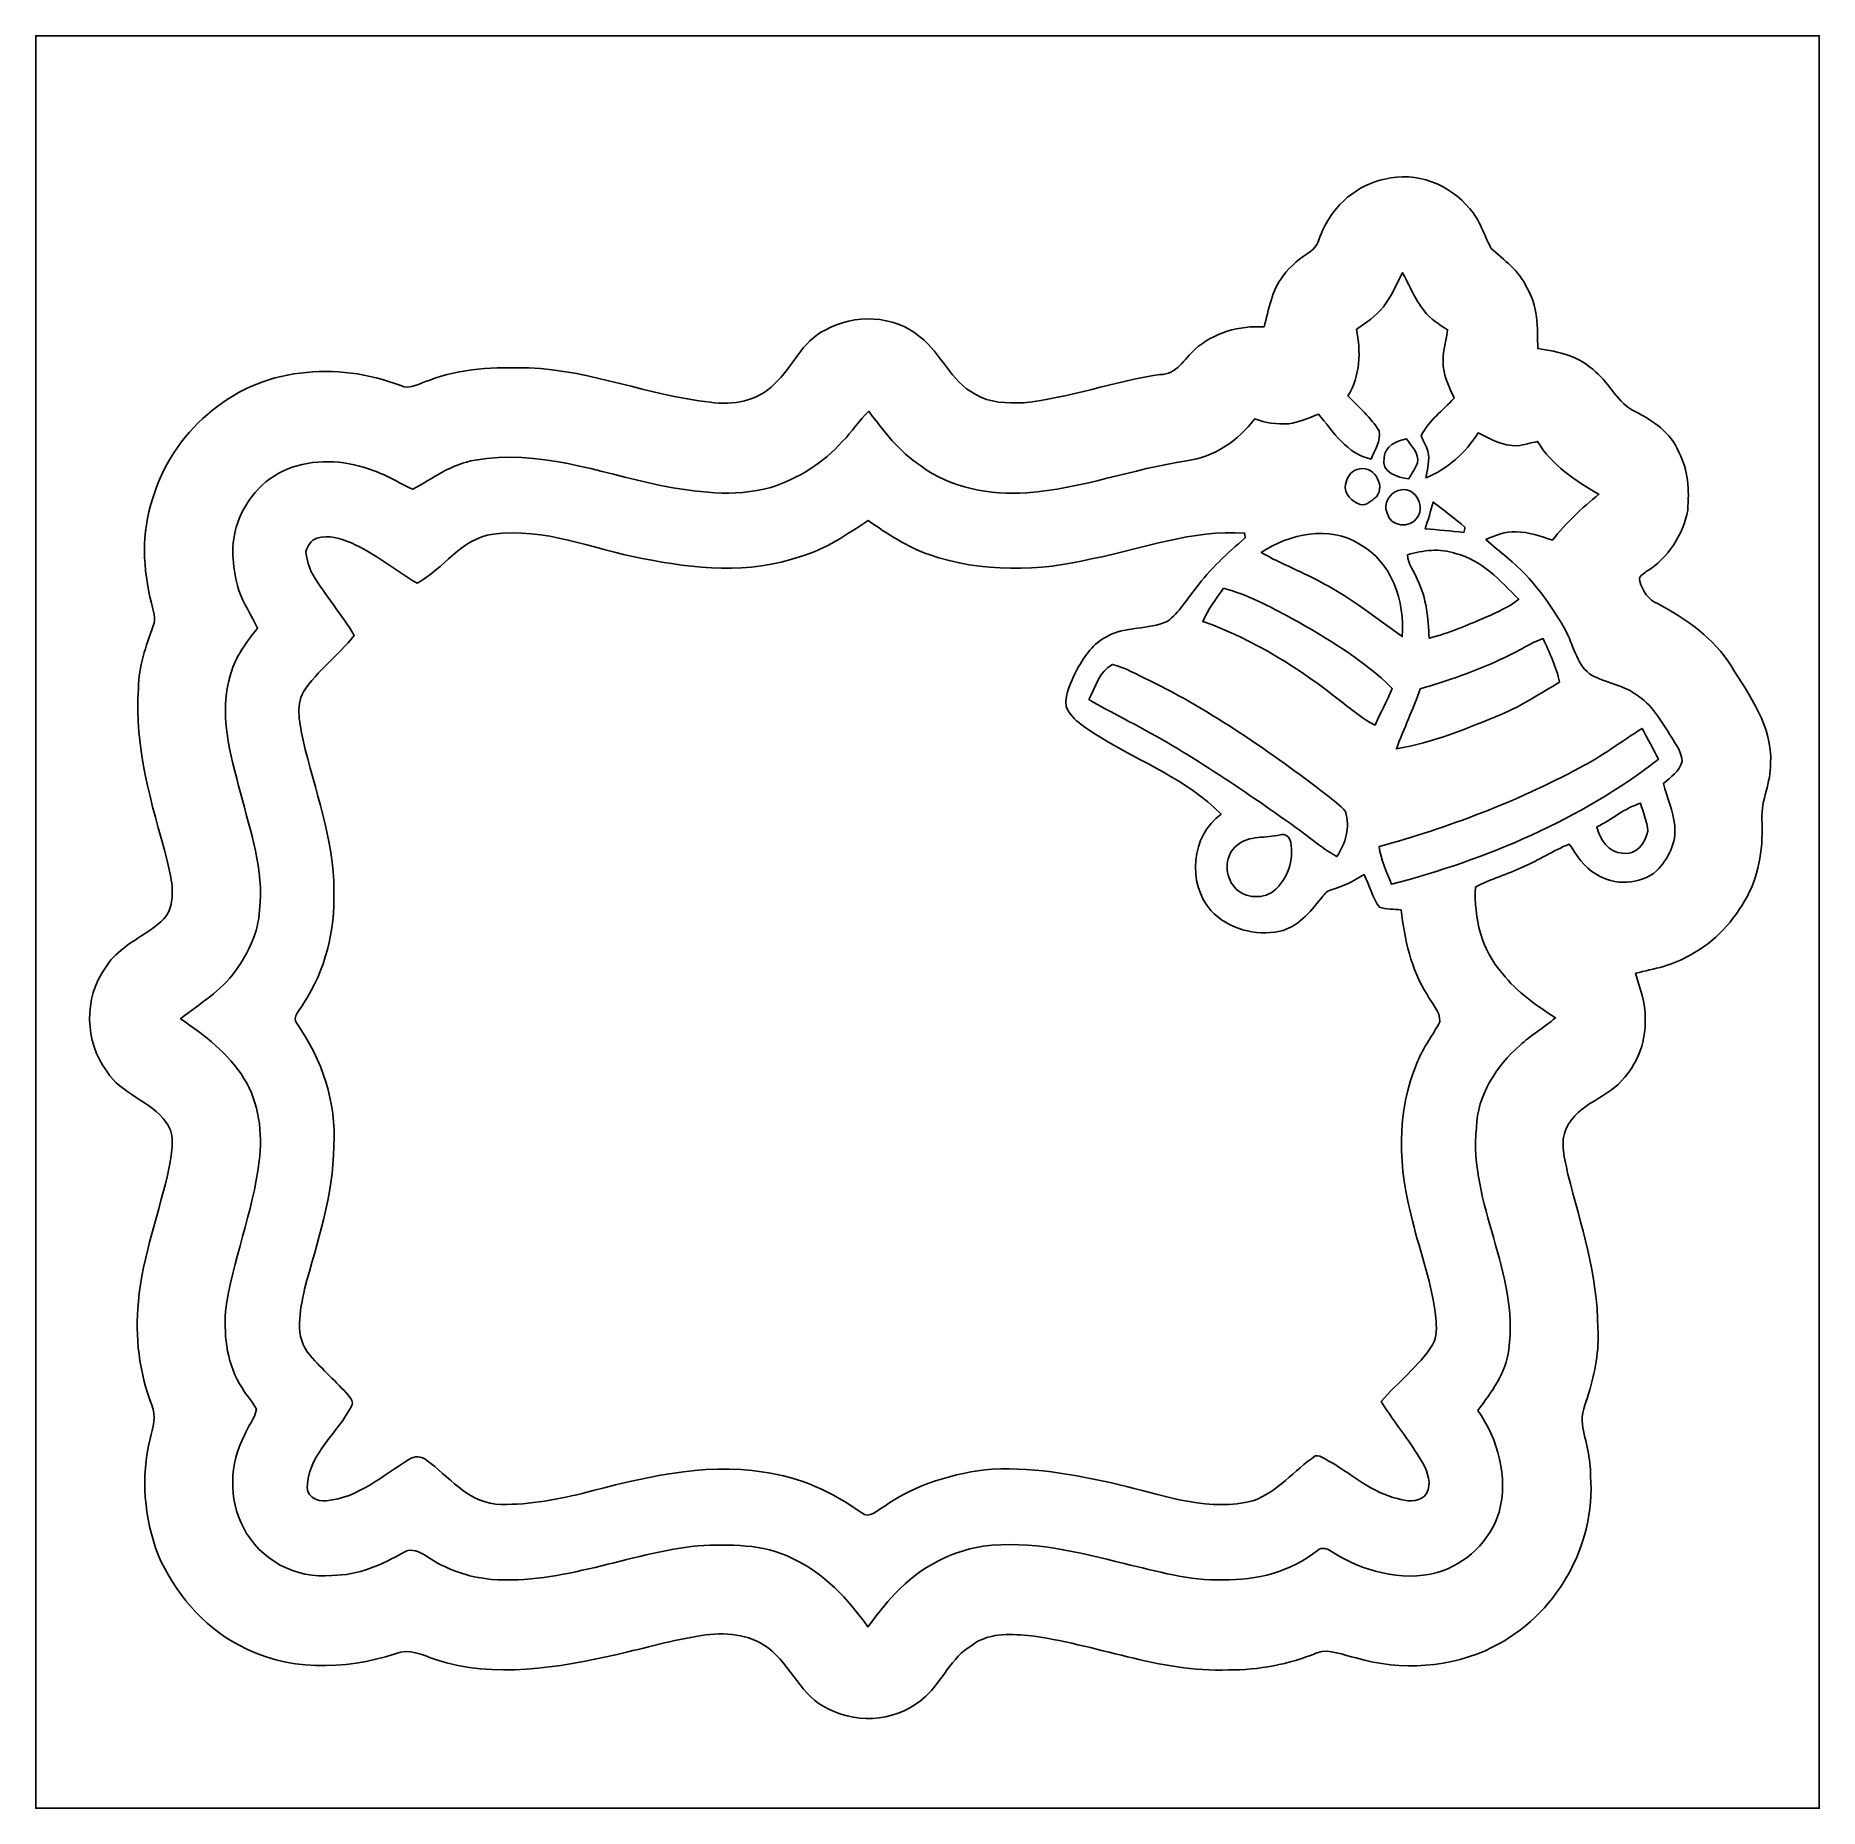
# Model space of a CAD drawing. Header units: centimetres. Extents: x -16.8 to 16.8, y -16.7 to 16.7.
import ezdxf

# ---------------------------------------------------------------- set-up
doc = ezdxf.new("R2010")
doc.units = ezdxf.units.CM
doc.header["$MEASUREMENT"] = 0
doc.layers.add('Layer 1', color=7, linetype='Continuous')

msp = doc.modelspace()

# ---------------------------------------------------------------- linework, layer by layer
at = {"layer": 'Layer 1', "color": 7}
for points, knots in [([(-16.77458, 16.66875), (-16.77458, 16.66875), (16.77458, 16.66875), (16.77458, 16.66875), (16.77458, 16.66875), (16.77458, 16.66875), (16.77458, -16.66875), (16.77458, -16.66875), (16.77458, -16.66875), (16.77458, -16.66875), (-16.77458, -16.66875), (-16.77458, -16.66875), (-16.77458, -16.66875), (-16.77458, -16.66875), (-16.77458, 16.66875), (-16.77458, 16.66875), (-16.77458, 16.66875), (-16.77458, 16.66875), (-16.77458, 16.66875), (-16.77458, 16.66875)], [0, 0, 0, 0, 0.16666667, 0.16666667, 0.16666667, 0.16666667, 0.33333333, 0.33333333, 0.33333333, 0.33333333, 0.5, 0.5, 0.5, 0.5, 0.66666667, 0.66666667, 0.66666667, 0.66666667, 1, 1, 1, 1]), ([(8.6046, 13.97212), (8.08284, 13.86805), (7.64399, 13.48564), (7.43197, 13.00268), (7.43197, 13.00268), (7.36565, 12.87145), (7.34166, 12.70529), (7.21078, 12.61816), (7.21078, 12.61816), (7.01746, 12.48622), (6.82413, 12.34546), (6.68867, 12.15072), (6.68867, 12.15072), (6.47206, 11.87662), (6.42091, 11.51855), (6.3306, 11.19082), (6.3306, 11.19082), (5.86493, 11.22186), (5.38515, 11.08322), (5.03273, 10.77136), (5.03273, 10.77136), (4.82953, 10.59109), (4.68559, 10.29159), (4.37303, 10.29723), (4.37303, 10.29723), (3.50661, 10.16917), (2.67794, 9.85591), (1.80587, 9.76418), (1.80587, 9.76418), (1.50001, 9.75783), (1.16522, 9.75572), (0.89782, 9.92858), (0.89782, 9.92858), (0.43215, 10.16388), (0.26106, 10.70046), (-0.14217, 11.00702), (-0.14217, 11.00702), (-0.63218, 11.41836), (-1.37689, 11.44094), (-1.9244, 11.13296), (-1.9244, 11.13296), (-2.36361, 10.92376), (-2.53683, 10.42776), (-2.88219, 10.11379), (-2.88219, 10.11379), (-3.18876, 9.7984), (-3.66501, 9.71268), (-4.08623, 9.77512), (-4.08623, 9.77512), (-5.23875, 9.89824), (-6.3306, 10.37696), (-7.49618, 10.4207), (-7.49618, 10.4207), (-8.12729, 10.43622), (-8.78099, 10.4207), (-9.37613, 10.18399), (-9.37613, 10.18399), (-9.54581, 10.13495), (-9.72714, 10.00619), (-9.90882, 10.08768), (-9.90882, 10.08768), (-10.50854, 10.31699), (-11.16118, 10.41047), (-11.79936, 10.32122), (-11.79936, 10.32122), (-13.09017, 10.18787), (-14.22259, 9.19162), (-14.57678, 7.95126), (-14.57678, 7.95126), (-14.78986, 7.32049), (-14.75846, 6.63504), (-14.59618, 5.99652), (-14.59618, 5.99652), (-14.56619, 5.85682), (-14.50305, 5.70936), (-14.56161, 5.56789), (-14.56161, 5.56789), (-14.70237, 5.19007), (-14.83713, 4.80201), (-14.84242, 4.39385), (-14.84242, 4.39385), (-14.9225, 3.29424), (-14.59442, 2.22779), (-14.3062, 1.18145), (-14.3062, 1.18145), (-14.23917, 0.88653), (-14.15274, 0.57573), (-14.24305, 0.27517), (-14.24305, 0.27517), (-14.30373, 0.05362), (-14.51293, -0.07549), (-14.69037, -0.1972), (-14.69037, -0.1972), (-14.97189, -0.3877), (-15.29045, -0.56233), (-15.46648, -0.86572), (-15.46648, -0.86572), (-15.87112, -1.42734), (-15.85313, -2.25531), (-15.43544, -2.80564), (-15.43544, -2.80564), (-15.17333, -3.24273), (-14.60782, -3.3588), (-14.31819, -3.76943), (-14.31819, -3.76943), (-14.13404, -4.01391), (-14.21836, -4.32929), (-14.26245, -4.60622), (-14.26245, -4.60622), (-14.43955, -5.455), (-14.76904, -6.27239), (-14.84348, -7.14199), (-14.84348, -7.14199), (-14.90839, -7.79815), (-14.8269, -8.46878), (-14.59054, -9.08579), (-14.59054, -9.08579), (-14.49599, -9.2904), (-14.57537, -9.5123), (-14.61982, -9.71726), (-14.61982, -9.71726), (-14.80185, -10.43693), (-14.73271, -11.20846), (-14.47271, -11.90025), (-14.47271, -11.90025), (-14.16085, -12.60263), (-13.64686, -13.23411), (-12.95823, -13.595), (-12.95823, -13.595), (-12.065, -14.09453), (-10.96469, -14.07195), (-10.01148, -13.76221), (-10.01148, -13.76221), (-9.75572, -13.64791), (-9.49572, -13.79044), (-9.25477, -13.87052), (-9.25477, -13.87052), (-8.14352, -14.23599), (-6.94902, -14.02186), (-5.8353, -13.77632), (-5.8353, -13.77632), (-5.31001, -13.64862), (-4.78719, -13.50539), (-4.25274, -13.42002), (-4.25274, -13.42002), (-3.82658, -13.35123), (-3.35492, -13.38368), (-2.99932, -13.65144), (-2.99932, -13.65144), (-2.56223, -13.97952), (-2.37737, -14.57748), (-1.85349, -14.80185), (-1.85349, -14.80185), (-1.27882, -15.107), (-0.514, -15.01528), (-0.03881, -14.56655), (-0.03881, -14.56655), (0.28257, -14.27586), (0.44697, -13.82818), (0.8315, -13.60382), (0.8315, -13.60382), (1.12959, -13.37063), (1.53106, -13.38756), (1.88736, -13.41826), (1.88736, -13.41826), (3.15595, -13.57207), (4.36668, -14.11887), (5.66138, -14.06737), (5.66138, -14.06737), (6.2297, -14.06701), (6.79626, -13.96118), (7.32331, -13.74704), (7.32331, -13.74704), (7.56638, -13.65215), (7.82532, -13.79714), (8.06274, -13.83877), (8.06274, -13.83877), (8.90623, -14.09206), (9.84603, -14.02856), (10.63625, -13.63451), (10.63625, -13.63451), (11.80959, -13.05348), (12.57476, -11.73198), (12.47175, -10.42388), (12.47175, -10.42388), (12.48198, -10.09015), (12.37297, -9.77441), (12.31865, -9.44986), (12.31865, -9.44986), (12.28478, -9.24913), (12.38074, -9.06039), (12.43365, -8.87307), (12.43365, -8.87307), (12.55501, -8.47372), (12.63721, -8.05674), (12.60934, -7.63729), (12.60934, -7.63729), (12.60546, -6.64457), (12.29289, -5.6956), (12.04489, -4.74521), (12.04489, -4.74521), (11.99092, -4.45946), (11.88508, -4.15008), (12.01984, -3.86997), (12.01984, -3.86997), (12.24033, -3.40607), (12.81289, -3.3087), (13.11628, -2.92065), (13.11628, -2.92065), (13.37381, -2.6162), (13.51562, -2.2158), (13.49692, -1.81645), (13.49692, -1.81645), (13.51139, -1.51836), (13.38827, -1.24566), (13.31807, -0.96308), (13.31807, -0.96308), (13.66837, -0.88159), (14.03315, -0.81562), (14.34289, -0.6223), (14.34289, -0.6223), (14.81243, -0.381), (15.17262, 0.02963), (15.42168, 0.4886), (15.42168, 0.4886), (15.65734, 0.92886), (15.72225, 1.44145), (15.69297, 1.93463), (15.69297, 1.93463), (15.67956, 2.29306), (15.86794, 2.62326), (15.85736, 2.98097), (15.85736, 2.98097), (15.89828, 3.67559), (15.4619, 4.25591), (15.11547, 4.81506), (15.11547, 4.81506), (14.7895, 5.33576), (14.27797, 5.70124), (13.74105, 5.9817), (13.74105, 5.9817), (13.55407, 6.0512), (13.45353, 6.22935), (13.39532, 6.40856), (13.39532, 6.40856), (13.36428, 6.49852), (13.46165, 6.54509), (13.5188, 6.58918), (13.5188, 6.58918), (13.92696, 6.84142), (14.21342, 7.27745), (14.29844, 7.74771), (14.29844, 7.74771), (14.33089, 8.11706), (14.30937, 8.50512), (14.13157, 8.83885), (14.13157, 8.83885), (13.98587, 9.2008), (13.64227, 9.42869), (13.30925, 9.6012), (13.30925, 9.6012), (12.97869, 9.75113), (12.84041, 10.12225), (12.567, 10.34415), (12.567, 10.34415), (12.27914, 10.63343), (11.86744, 10.73079), (11.47692, 10.78442), (11.47692, 10.78442), (11.47657, 11.17812), (11.48292, 11.59369), (11.26807, 11.93976), (11.26807, 11.93976), (11.13014, 12.25374), (10.83945, 12.44741), (10.5985, 12.67354), (10.5985, 12.67354), (10.46903, 12.92119), (10.39107, 13.19847), (10.20127, 13.41226), (10.20127, 13.41226), (9.82839, 13.87616), (9.18774, 14.11781), (8.6046, 13.97212)], [0, 0, 0, 0, 0.01388889, 0.01388889, 0.01388889, 0.01388889, 0.02777778, 0.02777778, 0.02777778, 0.02777778, 0.04166667, 0.04166667, 0.04166667, 0.04166667, 0.05555556, 0.05555556, 0.05555556, 0.05555556, 0.06944444, 0.06944444, 0.06944444, 0.06944444, 0.08333333, 0.08333333, 0.08333333, 0.08333333, 0.09722222, 0.09722222, 0.09722222, 0.09722222, 0.11111111, 0.11111111, 0.11111111, 0.11111111, 0.125, 0.125, 0.125, 0.125, 0.13888889, 0.13888889, 0.13888889, 0.13888889, 0.15277778, 0.15277778, 0.15277778, 0.15277778, 0.16666667, 0.16666667, 0.16666667, 0.16666667, 0.18055556, 0.18055556, 0.18055556, 0.18055556, 0.19444444, 0.19444444, 0.19444444, 0.19444444, 0.20833333, 0.20833333, 0.20833333, 0.20833333, 0.22222222, 0.22222222, 0.22222222, 0.22222222, 0.23611111, 0.23611111, 0.23611111, 0.23611111, 0.25, 0.25, 0.25, 0.25, 0.26388889, 0.26388889, 0.26388889, 0.26388889, 0.27777778, 0.27777778, 0.27777778, 0.27777778, 0.29166667, 0.29166667, 0.29166667, 0.29166667, 0.30555556, 0.30555556, 0.30555556, 0.30555556, 0.31944444, 0.31944444, 0.31944444, 0.31944444, 0.33333333, 0.33333333, 0.33333333, 0.33333333, 0.34722222, 0.34722222, 0.34722222, 0.34722222, 0.36111111, 0.36111111, 0.36111111, 0.36111111, 0.375, 0.375, 0.375, 0.375, 0.38888889, 0.38888889, 0.38888889, 0.38888889, 0.40277778, 0.40277778, 0.40277778, 0.40277778, 0.41666667, 0.41666667, 0.41666667, 0.41666667, 0.43055556, 0.43055556, 0.43055556, 0.43055556, 0.44444444, 0.44444444, 0.44444444, 0.44444444, 0.45833333, 0.45833333, 0.45833333, 0.45833333, 0.47222222, 0.47222222, 0.47222222, 0.47222222, 0.48611111, 0.48611111, 0.48611111, 0.48611111, 0.5, 0.5, 0.5, 0.5, 0.51388889, 0.51388889, 0.51388889, 0.51388889, 0.52777778, 0.52777778, 0.52777778, 0.52777778, 0.54166667, 0.54166667, 0.54166667, 0.54166667, 0.55555556, 0.55555556, 0.55555556, 0.55555556, 0.56944444, 0.56944444, 0.56944444, 0.56944444, 0.58333333, 0.58333333, 0.58333333, 0.58333333, 0.59722222, 0.59722222, 0.59722222, 0.59722222, 0.61111111, 0.61111111, 0.61111111, 0.61111111, 0.625, 0.625, 0.625, 0.625, 0.63888889, 0.63888889, 0.63888889, 0.63888889, 0.65277778, 0.65277778, 0.65277778, 0.65277778, 0.66666667, 0.66666667, 0.66666667, 0.66666667, 0.68055556, 0.68055556, 0.68055556, 0.68055556, 0.69444444, 0.69444444, 0.69444444, 0.69444444, 0.70833333, 0.70833333, 0.70833333, 0.70833333, 0.72222222, 0.72222222, 0.72222222, 0.72222222, 0.73611111, 0.73611111, 0.73611111, 0.73611111, 0.75, 0.75, 0.75, 0.75, 0.76388889, 0.76388889, 0.76388889, 0.76388889, 0.77777778, 0.77777778, 0.77777778, 0.77777778, 0.79166667, 0.79166667, 0.79166667, 0.79166667, 0.80555556, 0.80555556, 0.80555556, 0.80555556, 0.81944444, 0.81944444, 0.81944444, 0.81944444, 0.83333333, 0.83333333, 0.83333333, 0.83333333, 0.84722222, 0.84722222, 0.84722222, 0.84722222, 0.86111111, 0.86111111, 0.86111111, 0.86111111, 0.875, 0.875, 0.875, 0.875, 0.88888889, 0.88888889, 0.88888889, 0.88888889, 0.90277778, 0.90277778, 0.90277778, 0.90277778, 0.91666667, 0.91666667, 0.91666667, 0.91666667, 0.93055556, 0.93055556, 0.93055556, 0.93055556, 0.94444444, 0.94444444, 0.94444444, 0.94444444, 0.95833333, 0.95833333, 0.95833333, 0.95833333, 0.97222222, 0.97222222, 0.97222222, 0.97222222, 1, 1, 1, 1]), ([(8.93269, 12.20893), (9.07344, 11.97257), (9.16481, 11.70799), (9.34332, 11.49456), (9.34332, 11.49456), (9.45515, 11.33757), (9.62484, 11.23985), (9.78359, 11.13719), (9.78359, 11.13719), (9.75325, 10.87649), (9.65094, 10.6172), (9.71973, 10.35297), (9.71973, 10.35297), (9.74796, 10.17482), (9.83897, 10.01571), (9.90529, 9.85026), (9.90529, 9.85026), (9.69222, 9.62378), (9.43398, 9.43116), (9.28582, 9.15176), (9.28582, 9.15176), (9.31721, 9.0484), (9.38459, 8.9595), (9.40999, 8.85366), (9.40999, 8.85366), (9.45339, 8.68574), (9.40611, 8.51888), (9.37295, 8.35484), (9.37295, 8.35484), (9.78464, 8.51923), (10.12402, 8.82403), (10.35685, 9.19903), (10.35685, 9.19903), (10.58862, 9.08473), (10.82428, 8.94292), (11.09345, 8.95703), (11.09345, 8.95703), (11.22116, 8.97361), (11.3478, 9.00889), (11.4748, 9.03676), (11.4748, 9.03676), (11.74291, 8.58943), (12.18636, 8.29592), (12.6298, 8.04298), (12.6298, 8.04298), (12.30736, 7.78827), (12.01032, 7.50429), (11.75526, 7.18114), (11.75526, 7.18114), (11.53336, 7.25523), (11.30653, 7.33425), (11.07017, 7.33813), (11.07017, 7.33813), (10.87014, 7.34166), (10.6807, 7.27745), (10.50219, 7.19455), (10.50219, 7.19455), (10.62849, 7.06967), (10.77383, 6.96666), (10.90824, 6.85059), (10.90824, 6.85059), (11.37461, 6.46289), (11.73797, 5.96406), (12.02796, 5.43525), (12.02796, 5.43525), (12.16131, 5.16114), (12.2241, 4.81083), (12.49962, 4.63444), (12.49962, 4.63444), (12.76562, 4.50427), (13.06865, 4.45699), (13.3163, 4.2859), (13.3163, 4.2859), (13.62498, 4.09857), (13.80243, 3.77261), (13.99328, 3.47839), (13.99328, 3.47839), (14.07583, 3.33622), (14.18907, 3.19158), (14.19331, 3.02013), (14.19331, 3.02013), (14.15203, 2.83563), (13.97564, 2.7238), (13.84194, 2.60526), (13.84194, 2.60526), (13.90191, 2.33927), (14.02962, 2.09091), (14.05431, 1.81645), (14.05431, 1.81645), (14.09277, 1.49578), (13.9319, 1.18533), (13.71494, 0.96097), (13.71494, 0.96097), (13.40379, 0.70132), (12.91378, 0.67345), (12.57794, 0.90205), (12.57794, 0.90205), (12.34334, 1.02306), (12.21317, 1.25624), (12.06923, 1.46509), (12.06923, 1.46509), (11.76937, 1.34444), (11.50091, 1.16029), (11.20352, 1.0354), (11.20352, 1.0354), (10.91036, 0.89606), (10.59427, 0.81139), (10.30781, 0.65758), (10.30781, 0.65758), (10.2743, 0.07832), (10.41859, -0.53023), (10.81476, -0.96873), (10.81476, -0.96873), (11.08251, -1.31727), (11.4487, -1.56457), (11.81241, -1.80164), (11.81241, -1.80164), (11.59545, -1.98402), (11.34674, -2.12584), (11.14143, -2.32234), (11.14143, -2.32234), (10.69552, -2.71145), (10.34486, -3.25826), (10.32404, -3.86362), (10.32404, -3.86362), (10.17799, -5.30225), (11.13437, -6.59624), (10.9347, -8.03804), (10.9347, -8.03804), (10.88355, -8.48113), (10.61085, -8.83955), (10.35297, -9.18422), (10.35297, -9.18422), (10.73115, -9.73561), (10.93294, -10.44081), (10.7502, -11.10015), (10.7502, -11.10015), (10.58474, -11.64237), (10.13001, -12.07594), (9.58956, -12.23433), (9.58956, -12.23433), (8.90376, -12.41143), (8.18162, -12.21211), (7.59954, -11.8364), (7.59954, -11.8364), (7.52016, -11.78842), (7.4168, -11.74538), (7.33742, -11.81841), (7.33742, -11.81841), (6.83789, -12.21493), (6.18843, -12.39061), (5.5566, -12.36909), (5.5566, -12.36909), (4.92301, -12.39379), (4.31165, -12.20682), (3.7017, -12.06606), (3.7017, -12.06606), (2.83704, -11.85016), (1.94204, -11.62191), (1.04563, -11.74044), (1.04563, -11.74044), (0.37359, -11.83993), (-0.24518, -12.20717), (-0.68933, -12.71623), (-0.68933, -12.71623), (-0.84596, -12.88591), (-0.97861, -13.07536), (-1.12219, -13.25598), (-1.12219, -13.25598), (-1.49472, -12.73034), (-1.95404, -12.23645), (-2.54882, -11.96481), (-2.54882, -11.96481), (-3.09563, -11.69317), (-3.7271, -11.7027), (-4.32153, -11.73198), (-4.32153, -11.73198), (-5.62857, -11.87097), (-6.86894, -12.46293), (-8.20279, -12.36345), (-8.20279, -12.36345), (-8.63671, -12.32182), (-9.06357, -12.17366), (-9.42446, -11.92706), (-9.42446, -11.92706), (-9.5444, -11.84804), (-9.70774, -11.76726), (-9.84497, -11.85086), (-9.84497, -11.85086), (-10.26301, -12.08299), (-10.7128, -12.29572), (-11.20175, -12.28725), (-11.20175, -12.28725), (-11.87344, -12.36698), (-12.56524, -11.98986), (-12.86792, -11.38696), (-12.86792, -11.38696), (-13.15085, -10.85356), (-13.12686, -10.18434), (-12.84887, -9.65341), (-12.84887, -9.65341), (-12.78361, -9.48549), (-12.65026, -9.34191), (-12.62133, -9.16199), (-12.62133, -9.16199), (-12.6933, -9.01841), (-12.81395, -8.90588), (-12.88944, -8.76371), (-12.88944, -8.76371), (-13.17061, -8.3439), (-13.23446, -7.81826), (-13.20377, -7.32472), (-13.20377, -7.32472), (-13.07712, -6.36482), (-12.68518, -5.46171), (-12.56912, -4.49933), (-12.56912, -4.49933), (-12.50844, -3.97087), (-12.56771, -3.40219), (-12.85663, -2.94393), (-12.85663, -2.94393), (-13.14379, -2.46874), (-13.59994, -2.13007), (-14.04902, -1.81998), (-14.04902, -1.81998), (-13.69095, -1.5367), (-13.28526, -1.29646), (-13.01433, -0.91899), (-13.01433, -0.91899), (-12.77479, -0.58349), (-12.58535, -0.19438), (-12.56383, 0.22366), (-12.56383, 0.22366), (-12.47669, 0.98037), (-12.73951, 1.70603), (-12.92049, 2.42746), (-12.92049, 2.42746), (-13.11063, 3.1496), (-13.3477, 3.93206), (-13.10146, 4.67254), (-13.10146, 4.67254), (-13.01468, 4.99674), (-12.80583, 5.26803), (-12.59981, 5.52662), (-12.59981, 5.52662), (-12.71658, 5.76227), (-12.86157, 5.98523), (-12.95329, 6.23288), (-12.95329, 6.23288), (-13.06054, 6.61846), (-13.12051, 7.0358), (-13.00057, 7.42632), (-13.00057, 7.42632), (-12.86334, 7.90646), (-12.50597, 8.32379), (-12.04313, 8.51641), (-12.04313, 8.51641), (-11.55171, 8.71502), (-10.99114, 8.6935), (-10.49761, 8.51394), (-10.49761, 8.51394), (-10.20833, 8.42786), (-9.95468, 8.25959), (-9.68093, 8.13752), (-9.68093, 8.13752), (-9.3031, 8.34425), (-8.9468, 8.61942), (-8.50724, 8.68468), (-8.50724, 8.68468), (-7.32755, 8.89106), (-6.18631, 8.46349), (-5.05072, 8.21443), (-5.05072, 8.21443), (-4.36174, 8.0839), (-3.63749, 7.98195), (-2.94958, 8.17069), (-2.94958, 8.17069), (-2.43311, 8.33614), (-1.95933, 8.636), (-1.59597, 9.03993), (-1.59597, 9.03993), (-1.41958, 9.21738), (-1.2887, 9.43575), (-1.10384, 9.60508), (-1.10384, 9.60508), (-0.81986, 9.23008), (-0.53269, 8.84096), (-0.13053, 8.58308), (-0.13053, 8.58308), (0.4378, 8.15799), (1.17299, 8.02675), (1.86831, 8.07226), (1.86831, 8.07226), (2.89243, 8.14881), (3.86151, 8.51994), (4.87257, 8.6741), (4.87257, 8.6741), (5.3915, 8.74183), (5.84235, 9.05263), (6.15421, 9.46362), (6.15421, 9.46362), (6.3567, 9.38671), (6.57366, 9.35708), (6.79027, 9.36801), (6.79027, 9.36801), (6.98535, 9.40259), (7.17127, 9.47596), (7.3533, 9.55287), (7.3533, 9.55287), (7.62847, 9.22479), (7.89234, 8.79651), (8.34496, 8.7055), (8.34496, 8.7055), (8.41199, 8.87483), (8.53581, 9.04522), (8.49595, 9.23607), (8.49595, 9.23607), (8.34002, 9.48831), (8.10966, 9.68375), (7.90646, 9.89647), (7.90646, 9.89647), (8.14246, 10.26971), (8.15375, 10.7248), (8.06626, 11.14848), (8.06626, 11.14848), (8.24971, 11.27019), (8.43915, 11.39402), (8.57462, 11.57111), (8.57462, 11.57111), (8.72314, 11.76584), (8.82403, 11.99056), (8.93269, 12.20893), (8.93269, 12.20893), (8.93269, 12.20893), (8.93269, 12.20893), (8.93269, 12.20893)], [0, 0, 0, 0, 0.01176471, 0.01176471, 0.01176471, 0.01176471, 0.02352941, 0.02352941, 0.02352941, 0.02352941, 0.03529412, 0.03529412, 0.03529412, 0.03529412, 0.04705882, 0.04705882, 0.04705882, 0.04705882, 0.05882353, 0.05882353, 0.05882353, 0.05882353, 0.07058824, 0.07058824, 0.07058824, 0.07058824, 0.08235294, 0.08235294, 0.08235294, 0.08235294, 0.09411765, 0.09411765, 0.09411765, 0.09411765, 0.10588235, 0.10588235, 0.10588235, 0.10588235, 0.11764706, 0.11764706, 0.11764706, 0.11764706, 0.12941176, 0.12941176, 0.12941176, 0.12941176, 0.14117647, 0.14117647, 0.14117647, 0.14117647, 0.15294118, 0.15294118, 0.15294118, 0.15294118, 0.16470588, 0.16470588, 0.16470588, 0.16470588, 0.17647059, 0.17647059, 0.17647059, 0.17647059, 0.18823529, 0.18823529, 0.18823529, 0.18823529, 0.2, 0.2, 0.2, 0.2, 0.21176471, 0.21176471, 0.21176471, 0.21176471, 0.22352941, 0.22352941, 0.22352941, 0.22352941, 0.23529412, 0.23529412, 0.23529412, 0.23529412, 0.24705882, 0.24705882, 0.24705882, 0.24705882, 0.25882353, 0.25882353, 0.25882353, 0.25882353, 0.27058824, 0.27058824, 0.27058824, 0.27058824, 0.28235294, 0.28235294, 0.28235294, 0.28235294, 0.29411765, 0.29411765, 0.29411765, 0.29411765, 0.30588235, 0.30588235, 0.30588235, 0.30588235, 0.31764706, 0.31764706, 0.31764706, 0.31764706, 0.32941176, 0.32941176, 0.32941176, 0.32941176, 0.34117647, 0.34117647, 0.34117647, 0.34117647, 0.35294118, 0.35294118, 0.35294118, 0.35294118, 0.36470588, 0.36470588, 0.36470588, 0.36470588, 0.37647059, 0.37647059, 0.37647059, 0.37647059, 0.38823529, 0.38823529, 0.38823529, 0.38823529, 0.4, 0.4, 0.4, 0.4, 0.41176471, 0.41176471, 0.41176471, 0.41176471, 0.42352941, 0.42352941, 0.42352941, 0.42352941, 0.43529412, 0.43529412, 0.43529412, 0.43529412, 0.44705882, 0.44705882, 0.44705882, 0.44705882, 0.45882353, 0.45882353, 0.45882353, 0.45882353, 0.47058824, 0.47058824, 0.47058824, 0.47058824, 0.48235294, 0.48235294, 0.48235294, 0.48235294, 0.49411765, 0.49411765, 0.49411765, 0.49411765, 0.50588235, 0.50588235, 0.50588235, 0.50588235, 0.51764706, 0.51764706, 0.51764706, 0.51764706, 0.52941176, 0.52941176, 0.52941176, 0.52941176, 0.54117647, 0.54117647, 0.54117647, 0.54117647, 0.55294118, 0.55294118, 0.55294118, 0.55294118, 0.56470588, 0.56470588, 0.56470588, 0.56470588, 0.57647059, 0.57647059, 0.57647059, 0.57647059, 0.58823529, 0.58823529, 0.58823529, 0.58823529, 0.6, 0.6, 0.6, 0.6, 0.61176471, 0.61176471, 0.61176471, 0.61176471, 0.62352941, 0.62352941, 0.62352941, 0.62352941, 0.63529412, 0.63529412, 0.63529412, 0.63529412, 0.64705882, 0.64705882, 0.64705882, 0.64705882, 0.65882353, 0.65882353, 0.65882353, 0.65882353, 0.67058824, 0.67058824, 0.67058824, 0.67058824, 0.68235294, 0.68235294, 0.68235294, 0.68235294, 0.69411765, 0.69411765, 0.69411765, 0.69411765, 0.70588235, 0.70588235, 0.70588235, 0.70588235, 0.71764706, 0.71764706, 0.71764706, 0.71764706, 0.72941176, 0.72941176, 0.72941176, 0.72941176, 0.74117647, 0.74117647, 0.74117647, 0.74117647, 0.75294118, 0.75294118, 0.75294118, 0.75294118, 0.76470588, 0.76470588, 0.76470588, 0.76470588, 0.77647059, 0.77647059, 0.77647059, 0.77647059, 0.78823529, 0.78823529, 0.78823529, 0.78823529, 0.8, 0.8, 0.8, 0.8, 0.81176471, 0.81176471, 0.81176471, 0.81176471, 0.82352941, 0.82352941, 0.82352941, 0.82352941, 0.83529412, 0.83529412, 0.83529412, 0.83529412, 0.84705882, 0.84705882, 0.84705882, 0.84705882, 0.85882353, 0.85882353, 0.85882353, 0.85882353, 0.87058824, 0.87058824, 0.87058824, 0.87058824, 0.88235294, 0.88235294, 0.88235294, 0.88235294, 0.89411765, 0.89411765, 0.89411765, 0.89411765, 0.90588235, 0.90588235, 0.90588235, 0.90588235, 0.91764706, 0.91764706, 0.91764706, 0.91764706, 0.92941176, 0.92941176, 0.92941176, 0.92941176, 0.94117647, 0.94117647, 0.94117647, 0.94117647, 0.95294118, 0.95294118, 0.95294118, 0.95294118, 0.96470588, 0.96470588, 0.96470588, 0.96470588, 0.97647059, 0.97647059, 0.97647059, 0.97647059, 1, 1, 1, 1]), ([(8.58732, 8.73337), (8.52523, 8.45397), (8.84837, 8.35378), (9.05475, 8.3372), (9.05475, 8.3372), (9.10625, 8.43597), (9.17892, 8.52593), (9.21491, 8.63247), (9.21491, 8.63247), (9.25407, 8.82015), (9.09673, 8.94609), (9.01136, 9.08756), (9.01136, 9.08756), (8.83179, 9.05157), (8.59331, 8.94856), (8.58732, 8.73337), (8.58732, 8.73337), (8.58732, 8.73337), (8.58732, 8.73337), (8.58732, 8.73337)], [0, 0, 0, 0, 0.16666667, 0.16666667, 0.16666667, 0.16666667, 0.33333333, 0.33333333, 0.33333333, 0.33333333, 0.5, 0.5, 0.5, 0.5, 0.66666667, 0.66666667, 0.66666667, 0.66666667, 1, 1, 1, 1]), ([(8.07508, 8.50794), (7.94949, 8.47337), (7.88352, 8.34425), (7.8613, 8.22537), (7.8613, 8.22537), (7.83414, 8.05427), (7.98301, 7.90081), (8.13576, 7.85177), (8.13576, 7.85177), (8.25853, 7.8172), (8.35272, 7.93327), (8.44232, 7.99641), (8.44232, 7.99641), (8.63106, 8.21937), (8.36471, 8.63036), (8.07508, 8.50794), (8.07508, 8.50794), (8.07508, 8.50794), (8.07508, 8.50794), (8.07508, 8.50794)], [0, 0, 0, 0, 0.16666667, 0.16666667, 0.16666667, 0.16666667, 0.33333333, 0.33333333, 0.33333333, 0.33333333, 0.5, 0.5, 0.5, 0.5, 0.66666667, 0.66666667, 0.66666667, 0.66666667, 1, 1, 1, 1]), ([(8.85472, 8.11283), (8.6868, 8.05956), (8.56333, 7.87365), (8.64482, 7.69514), (8.64482, 7.69514), (8.68997, 7.4362), (9.09249, 7.38681), (9.2142, 7.6133), (9.2142, 7.6133), (9.37789, 7.84154), (9.13941, 8.22678), (8.85472, 8.11283), (8.85472, 8.11283), (8.85472, 8.11283), (8.85472, 8.11283), (8.85472, 8.11283)], [0, 0, 0, 0, 0.2, 0.2, 0.2, 0.2, 0.4, 0.4, 0.4, 0.4, 0.6, 0.6, 0.6, 0.6, 1, 1, 1, 1]), ([(9.51265, 7.89869), (9.46362, 7.72971), (9.4167, 7.56003), (9.36131, 7.39281), (9.36131, 7.39281), (9.60402, 7.37517), (9.84638, 7.35506), (10.08803, 7.32649), (10.08803, 7.32649), (10.09332, 7.35083), (10.10391, 7.39987), (10.1092, 7.42421), (10.1092, 7.42421), (9.91588, 7.58931), (9.71656, 7.74771), (9.51265, 7.89869), (9.51265, 7.89869), (9.51265, 7.89869), (9.51265, 7.89869), (9.51265, 7.89869)], [0, 0, 0, 0, 0.16666667, 0.16666667, 0.16666667, 0.16666667, 0.33333333, 0.33333333, 0.33333333, 0.33333333, 0.5, 0.5, 0.5, 0.5, 0.66666667, 0.66666667, 0.66666667, 0.66666667, 1, 1, 1, 1]), ([(-2.39148, 6.87423), (-3.34927, 6.53203), (-4.39103, 6.64351), (-5.36822, 6.83895), (-5.36822, 6.83895), (-6.29885, 7.01357), (-7.2076, 7.42421), (-8.17174, 7.29333), (-8.17174, 7.29333), (-8.77429, 7.21677), (-9.10061, 6.63469), (-9.60191, 6.36976), (-9.60191, 6.36976), (-10.0136, 6.61882), (-10.39213, 6.92961), (-10.83275, 7.12787), (-10.83275, 7.12787), (-11.03948, 7.20372), (-11.26596, 7.29262), (-11.48539, 7.21854), (-11.48539, 7.21854), (-11.59757, 7.1822), (-11.65578, 7.06755), (-11.69388, 6.96383), (-11.69388, 6.96383), (-11.67024, 6.81778), (-11.63955, 6.66538), (-11.56335, 6.53556), (-11.56335, 6.53556), (-11.32487, 6.13869), (-11.01725, 5.78767), (-10.78371, 5.38798), (-10.78371, 5.38798), (-11.07934, 5.01474), (-11.4748, 4.73004), (-11.73798, 4.33105), (-11.73798, 4.33105), (-11.89179, 4.04601), (-11.80218, 3.71687), (-11.74503, 3.41948), (-11.74503, 3.41948), (-11.52948, 2.47897), (-11.15836, 1.56034), (-11.16506, 0.58208), (-11.16506, 0.58208), (-11.1446, -0.15734), (-11.32487, -0.90946), (-11.73551, -1.52964), (-11.73551, -1.52964), (-11.7856, -1.64747), (-11.97293, -1.77906), (-11.85863, -1.91382), (-11.85863, -1.91382), (-11.38873, -2.57951), (-11.11426, -3.39549), (-11.16824, -4.21605), (-11.16824, -4.21605), (-11.17459, -5.13997), (-11.47692, -6.02156), (-11.71681, -6.9028), (-11.71681, -6.9028), (-11.79971, -7.30462), (-11.92318, -7.81932), (-11.61098, -8.15269), (-11.61098, -8.15269), (-11.38096, -8.41622), (-11.11744, -8.6487), (-10.88602, -8.91117), (-10.88602, -8.91117), (-10.84051, -8.96303), (-10.79077, -9.03217), (-10.83204, -9.10272), (-10.83204, -9.10272), (-11.08463, -9.59944), (-11.61415, -9.98008), (-11.66036, -10.56464), (-11.66036, -10.56464), (-11.72386, -10.77489), (-11.48327, -10.91671), (-11.30582, -10.88355), (-11.30582, -10.88355), (-10.70645, -10.83134), (-10.24502, -10.40871), (-9.75325, -10.10673), (-9.75325, -10.10673), (-9.65341, -10.03794), (-9.5123, -10.04217), (-9.42058, -10.12296), (-9.42058, -10.12296), (-9.011, -10.42247), (-8.66775, -10.88707), (-8.12765, -10.94811), (-8.12765, -10.94811), (-7.57696, -10.97809), (-7.03192, -10.87155), (-6.49817, -10.74843), (-6.49817, -10.74843), (-5.38833, -10.4581), (-4.23545, -10.16035), (-3.08151, -10.34662), (-3.08151, -10.34662), (-2.41018, -10.43023), (-1.78223, -10.72268), (-1.23613, -11.11356), (-1.23613, -11.11356), (-1.09149, -11.22856), (-0.94721, -11.06241), (-0.82374, -10.99608), (-0.82374, -10.99608), (-0.22437, -10.57663), (0.49495, -10.35826), (1.21814, -10.28806), (1.21814, -10.28806), (2.07222, -10.25243), (2.91818, -10.41647), (3.74403, -10.61685), (3.74403, -10.61685), (4.51697, -10.81193), (5.31989, -11.08781), (6.12211, -10.88566), (6.12211, -10.88566), (6.58707, -10.72197), (6.89398, -10.30852), (7.29439, -10.04252), (7.29439, -10.04252), (7.41327, -10.02101), (7.50535, -10.13143), (7.61012, -10.16988), (7.61012, -10.16988), (8.00806, -10.41118), (8.37459, -10.73573), (8.83885, -10.84404), (8.83885, -10.84404), (9.00042, -10.89378), (9.21244, -10.91777), (9.34932, -10.79571), (9.34932, -10.79571), (9.48937, -10.64966), (9.43081, -10.42423), (9.35814, -10.25807), (9.35814, -10.25807), (9.12918, -9.81639), (8.79475, -9.44174), (8.53511, -9.01947), (8.53511, -9.01947), (8.84343, -8.65046), (9.24242, -8.36119), (9.50136, -7.95091), (9.50136, -7.95091), (9.58532, -7.79886), (9.57721, -7.61541), (9.55887, -7.44996), (9.55887, -7.44996), (9.50101, -6.82307), (9.26782, -6.23182), (9.1246, -5.62292), (9.1246, -5.62292), (8.85613, -4.64644), (8.8011, -3.56623), (9.21949, -2.62431), (9.21949, -2.62431), (9.32709, -2.35867), (9.50207, -2.12937), (9.63648, -1.87854), (9.63648, -1.87854), (9.646, -1.67464), (9.4809, -1.53211), (9.39553, -1.3656), (9.39553, -1.3656), (9.09496, -0.889), (8.97431, -0.32526), (8.90658, 0.22684), (8.90658, 0.22684), (8.77323, 0.25118), (8.62436, 0.22719), (8.49877, 0.27975), (8.49877, 0.27975), (8.36824, 0.46496), (8.30897, 0.68933), (8.21231, 0.89253), (8.21231, 0.89253), (8.0197, 0.76941), (7.81226, 0.6671), (7.59107, 0.60748), (7.59107, 0.60748), (7.50464, 0.58032), (7.45314, 0.49953), (7.39563, 0.43533), (7.39563, 0.43533), (7.19314, 0.18062), (6.95925, -0.09701), (6.62834, -0.17533), (6.62834, -0.17533), (6.1662, -0.26564), (5.65644, -0.13194), (5.32906, 0.21414), (5.32906, 0.21414), (4.88244, 0.73413), (4.95688, 1.61819), (5.52238, 2.02812), (5.52238, 2.02812), (4.88844, 2.67794), (4.01814, 2.99896), (3.25861, 3.46957), (3.25861, 3.46957), (3.01696, 3.63044), (2.72803, 3.77014), (2.60526, 4.05024), (2.60526, 4.05024), (2.58339, 4.30742), (2.71286, 4.54201), (2.82222, 4.76497), (2.82222, 4.76497), (2.96016, 5.00345), (3.12032, 5.24651), (3.37714, 5.37034), (3.37714, 5.37034), (3.72322, 5.56542), (4.15184, 5.49028), (4.50885, 5.65362), (4.50885, 5.65362), (4.73428, 5.81589), (4.86904, 6.06743), (5.04613, 6.27662), (5.04613, 6.27662), (5.31389, 6.63046), (5.63774, 6.93737), (5.97641, 7.22242), (5.97641, 7.22242), (5.97359, 7.245), (5.96759, 7.29015), (5.96441, 7.31308), (5.96441, 7.31308), (4.98334, 7.38434), (4.05694, 7.02098), (3.11115, 6.83366), (3.11115, 6.83366), (2.1022, 6.59059), (1.01882, 6.56872), (0.02963, 6.9088), (0.02963, 6.9088), (-0.38735, 7.05309), (-0.75459, 7.30285), (-1.11654, 7.54909), (-1.11654, 7.54909), (-1.52118, 7.28945), (-1.92193, 7.00476), (-2.39148, 6.87423), (-2.39148, 6.87423), (-2.39148, 6.87423), (-2.39148, 6.87423), (-2.39148, 6.87423)], [0, 0, 0, 0, 0.015625, 0.015625, 0.015625, 0.015625, 0.03125, 0.03125, 0.03125, 0.03125, 0.046875, 0.046875, 0.046875, 0.046875, 0.0625, 0.0625, 0.0625, 0.0625, 0.078125, 0.078125, 0.078125, 0.078125, 0.09375, 0.09375, 0.09375, 0.09375, 0.109375, 0.109375, 0.109375, 0.109375, 0.125, 0.125, 0.125, 0.125, 0.140625, 0.140625, 0.140625, 0.140625, 0.15625, 0.15625, 0.15625, 0.15625, 0.171875, 0.171875, 0.171875, 0.171875, 0.1875, 0.1875, 0.1875, 0.1875, 0.203125, 0.203125, 0.203125, 0.203125, 0.21875, 0.21875, 0.21875, 0.21875, 0.234375, 0.234375, 0.234375, 0.234375, 0.25, 0.25, 0.25, 0.25, 0.265625, 0.265625, 0.265625, 0.265625, 0.28125, 0.28125, 0.28125, 0.28125, 0.296875, 0.296875, 0.296875, 0.296875, 0.3125, 0.3125, 0.3125, 0.3125, 0.328125, 0.328125, 0.328125, 0.328125, 0.34375, 0.34375, 0.34375, 0.34375, 0.359375, 0.359375, 0.359375, 0.359375, 0.375, 0.375, 0.375, 0.375, 0.390625, 0.390625, 0.390625, 0.390625, 0.40625, 0.40625, 0.40625, 0.40625, 0.421875, 0.421875, 0.421875, 0.421875, 0.4375, 0.4375, 0.4375, 0.4375, 0.453125, 0.453125, 0.453125, 0.453125, 0.46875, 0.46875, 0.46875, 0.46875, 0.484375, 0.484375, 0.484375, 0.484375, 0.5, 0.5, 0.5, 0.5, 0.515625, 0.515625, 0.515625, 0.515625, 0.53125, 0.53125, 0.53125, 0.53125, 0.546875, 0.546875, 0.546875, 0.546875, 0.5625, 0.5625, 0.5625, 0.5625, 0.578125, 0.578125, 0.578125, 0.578125, 0.59375, 0.59375, 0.59375, 0.59375, 0.609375, 0.609375, 0.609375, 0.609375, 0.625, 0.625, 0.625, 0.625, 0.640625, 0.640625, 0.640625, 0.640625, 0.65625, 0.65625, 0.65625, 0.65625, 0.671875, 0.671875, 0.671875, 0.671875, 0.6875, 0.6875, 0.6875, 0.6875, 0.703125, 0.703125, 0.703125, 0.703125, 0.71875, 0.71875, 0.71875, 0.71875, 0.734375, 0.734375, 0.734375, 0.734375, 0.75, 0.75, 0.75, 0.75, 0.765625, 0.765625, 0.765625, 0.765625, 0.78125, 0.78125, 0.78125, 0.78125, 0.796875, 0.796875, 0.796875, 0.796875, 0.8125, 0.8125, 0.8125, 0.8125, 0.828125, 0.828125, 0.828125, 0.828125, 0.84375, 0.84375, 0.84375, 0.84375, 0.859375, 0.859375, 0.859375, 0.859375, 0.875, 0.875, 0.875, 0.875, 0.890625, 0.890625, 0.890625, 0.890625, 0.90625, 0.90625, 0.90625, 0.90625, 0.921875, 0.921875, 0.921875, 0.921875, 0.9375, 0.9375, 0.9375, 0.9375, 0.953125, 0.953125, 0.953125, 0.953125, 0.96875, 0.96875, 0.96875, 0.96875, 1, 1, 1, 1]), ([(6.27556, 6.95184), (6.65409, 6.72747), (7.07249, 6.58036), (7.45419, 6.36094), (7.45419, 6.36094), (7.98124, 6.08577), (8.44409, 5.70936), (8.92881, 5.36893), (8.92881, 5.36893), (8.98172, 6.02509), (8.73619, 6.77333), (8.12871, 7.10459), (8.12871, 7.10459), (7.55791, 7.47219), (6.8132, 7.29474), (6.27556, 6.95184), (6.27556, 6.95184), (6.27556, 6.95184), (6.27556, 6.95184), (6.27556, 6.95184)], [0, 0, 0, 0, 0.16666667, 0.16666667, 0.16666667, 0.16666667, 0.33333333, 0.33333333, 0.33333333, 0.33333333, 0.5, 0.5, 0.5, 0.5, 0.66666667, 0.66666667, 0.66666667, 0.66666667, 1, 1, 1, 1]), ([(9.02899, 6.90562), (9.03111, 6.731), (9.1634, 6.59201), (9.21773, 6.43255), (9.21773, 6.43255), (9.39024, 6.09282), (9.41246, 5.709), (9.43716, 5.33647), (9.43716, 5.33647), (9.80369, 5.43313), (10.15259, 5.582), (10.50078, 5.72982), (10.50078, 5.72982), (10.71351, 5.83001), (10.93646, 5.91926), (11.11991, 6.06989), (11.11991, 6.06989), (10.77595, 6.41914), (10.42741, 6.81214), (9.93105, 6.93103), (9.93105, 6.93103), (9.63612, 7.03439), (9.32074, 6.99135), (9.02899, 6.90562), (9.02899, 6.90562), (9.02899, 6.90562), (9.02899, 6.90562), (9.02899, 6.90562)], [0, 0, 0, 0, 0.125, 0.125, 0.125, 0.125, 0.25, 0.25, 0.25, 0.25, 0.375, 0.375, 0.375, 0.375, 0.5, 0.5, 0.5, 0.5, 0.625, 0.625, 0.625, 0.625, 0.75, 0.75, 0.75, 0.75, 1, 1, 1, 1]), ([(5.56754, 6.27627), (5.42784, 6.07448), (5.27262, 5.87939), (5.17842, 5.65079), (5.17842, 5.65079), (6.1401, 5.31813), (7.00828, 4.76109), (7.80133, 4.13138), (7.80133, 4.13138), (7.99888, 3.97898), (8.19044, 3.81247), (8.41834, 3.70487), (8.41834, 3.70487), (8.5217, 3.93524), (8.64306, 4.15643), (8.74183, 4.38856), (8.74183, 4.38856), (8.19538, 4.94277), (7.51276, 5.33153), (6.84318, 5.71712), (6.84318, 5.71712), (6.43114, 5.93019), (6.0198, 6.16021), (5.56754, 6.27627), (5.56754, 6.27627), (5.56754, 6.27627), (5.56754, 6.27627), (5.56754, 6.27627)], [0, 0, 0, 0, 0.125, 0.125, 0.125, 0.125, 0.25, 0.25, 0.25, 0.25, 0.375, 0.375, 0.375, 0.375, 0.5, 0.5, 0.5, 0.5, 0.625, 0.625, 0.625, 0.625, 0.75, 0.75, 0.75, 0.75, 1, 1, 1, 1]), ([(10.78547, 4.94242), (10.29935, 4.70606), (9.78323, 4.54272), (9.26818, 4.38362), (9.26818, 4.38362), (9.13236, 4.00226), (8.96197, 3.63467), (8.8198, 3.25649), (8.8198, 3.25649), (9.50877, 3.37361), (10.15894, 3.64349), (10.801, 3.90984), (10.801, 3.90984), (11.18341, 4.07247), (11.53195, 4.30036), (11.88896, 4.51097), (11.88896, 4.51097), (11.82829, 4.79884), (11.69705, 5.06377), (11.57887, 5.33083), (11.57887, 5.33083), (11.30124, 5.22958), (11.05852, 5.05389), (10.78547, 4.94242), (10.78547, 4.94242), (10.78547, 4.94242), (10.78547, 4.94242), (10.78547, 4.94242)], [0, 0, 0, 0, 0.125, 0.125, 0.125, 0.125, 0.25, 0.25, 0.25, 0.25, 0.375, 0.375, 0.375, 0.375, 0.5, 0.5, 0.5, 0.5, 0.625, 0.625, 0.625, 0.625, 0.75, 0.75, 0.75, 0.75, 1, 1, 1, 1]), ([(3.03601, 4.1843), (3.2452, 4.05271), (3.46745, 3.9437), (3.68476, 3.82587), (3.68476, 3.82587), (4.78931, 3.26496), (5.81554, 2.56505), (6.82554, 1.85138), (6.82554, 1.85138), (7.11941, 1.64818), (7.38787, 1.40653), (7.69937, 1.22943), (7.69937, 1.22943), (7.86412, 1.47779), (7.95443, 1.78294), (7.8613, 2.0761), (7.8613, 2.0761), (7.76287, 2.20098), (7.62917, 2.29306), (7.50676, 2.39254), (7.50676, 2.39254), (6.45089, 3.19511), (5.35834, 3.96416), (4.16384, 4.54836), (4.16384, 4.54836), (3.93524, 4.64679), (3.7211, 4.78825), (3.47768, 4.84576), (3.47768, 4.84576), (3.23709, 4.71452), (3.15172, 4.41748), (3.03601, 4.1843), (3.03601, 4.1843), (3.03601, 4.1843), (3.03601, 4.1843), (3.03601, 4.1843)], [0, 0, 0, 0, 0.1, 0.1, 0.1, 0.1, 0.2, 0.2, 0.2, 0.2, 0.3, 0.3, 0.3, 0.3, 0.4, 0.4, 0.4, 0.4, 0.5, 0.5, 0.5, 0.5, 0.6, 0.6, 0.6, 0.6, 0.7, 0.7, 0.7, 0.7, 0.8, 0.8, 0.8, 0.8, 1, 1, 1, 1]), ([(12.26608, 2.90019), (11.07264, 2.25989), (9.79876, 1.77412), (8.49312, 1.41923), (8.49312, 1.41923), (8.5284, 1.17016), (8.63388, 0.93909), (8.72949, 0.70908), (8.72949, 0.70908), (10.52301, 1.18181), (12.27631, 1.91558), (13.74951, 3.05999), (13.74951, 3.05999), (13.64968, 3.25508), (13.54384, 3.44734), (13.44224, 3.64102), (13.44224, 3.64102), (13.0489, 3.39619), (12.68095, 3.11009), (12.26608, 2.90019), (12.26608, 2.90019), (12.26608, 2.90019), (12.26608, 2.90019), (12.26608, 2.90019)], [0, 0, 0, 0, 0.14285714, 0.14285714, 0.14285714, 0.14285714, 0.28571429, 0.28571429, 0.28571429, 0.28571429, 0.42857143, 0.42857143, 0.42857143, 0.42857143, 0.57142857, 0.57142857, 0.57142857, 0.57142857, 0.71428571, 0.71428571, 0.71428571, 0.71428571, 1, 1, 1, 1]), ([(12.5917, 1.78999), (12.64003, 1.55434), (12.80936, 1.30528), (13.07077, 1.29152), (13.07077, 1.29152), (13.33288, 1.23896), (13.50081, 1.49296), (13.5509, 1.71062), (13.5509, 1.71062), (13.52973, 1.89018), (13.46341, 2.06022), (13.41261, 2.23202), (13.41261, 2.23202), (13.11063, 2.14242), (12.8718, 1.92581), (12.5917, 1.78999), (12.5917, 1.78999), (12.5917, 1.78999), (12.5917, 1.78999), (12.5917, 1.78999)], [0, 0, 0, 0, 0.16666667, 0.16666667, 0.16666667, 0.16666667, 0.33333333, 0.33333333, 0.33333333, 0.33333333, 0.5, 0.5, 0.5, 0.5, 0.66666667, 0.66666667, 0.66666667, 0.66666667, 1, 1, 1, 1]), ([(6.63187, 1.64147), (6.3627, 1.56457), (6.04767, 1.64147), (5.8233, 1.44498), (5.8233, 1.44498), (5.59858, 1.27071), (5.58236, 0.91793), (5.74252, 0.69603), (5.74252, 0.69603), (5.91326, 0.4512), (6.27556, 0.40993), (6.51087, 0.58103), (6.51087, 0.58103), (6.77016, 0.79975), (6.89892, 1.16875), (6.83119, 1.50107), (6.83119, 1.50107), (6.81778, 1.59526), (6.72677, 1.66934), (6.63187, 1.64147)], [0, 0, 0, 0, 0.16666667, 0.16666667, 0.16666667, 0.16666667, 0.33333333, 0.33333333, 0.33333333, 0.33333333, 0.5, 0.5, 0.5, 0.5, 0.66666667, 0.66666667, 0.66666667, 0.66666667, 1, 1, 1, 1])]:
    msp.add_open_spline(points, degree=3, knots=knots, dxfattribs=at)
at = {"layer": 'Layer 1', "color": 250}
for points, knots in [([(8.6046, 13.97212), (9.18774, 14.11781), (9.82839, 13.87616), (10.20127, 13.41226), (10.20127, 13.41226), (10.39107, 13.19847), (10.46903, 12.92119), (10.5985, 12.67354), (10.5985, 12.67354), (10.83945, 12.44741), (11.13014, 12.25374), (11.26807, 11.93976), (11.26807, 11.93976), (11.48292, 11.59369), (11.47657, 11.17812), (11.47692, 10.78442), (11.47692, 10.78442), (11.86744, 10.73079), (12.27914, 10.63343), (12.567, 10.34415), (12.567, 10.34415), (12.84041, 10.12225), (12.97869, 9.75113), (13.30925, 9.6012), (13.30925, 9.6012), (13.64227, 9.42869), (13.98587, 9.2008), (14.13157, 8.83885), (14.13157, 8.83885), (14.30937, 8.50512), (14.33089, 8.11706), (14.29844, 7.74771), (14.29844, 7.74771), (14.21342, 7.27745), (13.92696, 6.84142), (13.5188, 6.58918), (13.5188, 6.58918), (13.46165, 6.54509), (13.36428, 6.49852), (13.39532, 6.40856), (13.39532, 6.40856), (13.45353, 6.22935), (13.55407, 6.0512), (13.74105, 5.9817), (13.74105, 5.9817), (14.27797, 5.70124), (14.7895, 5.33576), (15.11547, 4.81506), (15.11547, 4.81506), (15.4619, 4.25591), (15.89828, 3.67559), (15.85736, 2.98097), (15.85736, 2.98097), (15.86794, 2.62326), (15.67956, 2.29306), (15.69297, 1.93463), (15.69297, 1.93463), (15.72225, 1.44145), (15.65734, 0.92886), (15.42168, 0.4886), (15.42168, 0.4886), (15.17262, 0.02963), (14.81243, -0.381), (14.34289, -0.6223), (14.34289, -0.6223), (14.03315, -0.81562), (13.66837, -0.88159), (13.31807, -0.96308), (13.31807, -0.96308), (13.38827, -1.24566), (13.51139, -1.51836), (13.49692, -1.81645), (13.49692, -1.81645), (13.51562, -2.2158), (13.37381, -2.6162), (13.11628, -2.92065), (13.11628, -2.92065), (12.81289, -3.3087), (12.24033, -3.40607), (12.01984, -3.86997), (12.01984, -3.86997), (11.88508, -4.15008), (11.99092, -4.45946), (12.04489, -4.74521), (12.04489, -4.74521), (12.29289, -5.6956), (12.60546, -6.64457), (12.60934, -7.63729), (12.60934, -7.63729), (12.63721, -8.05674), (12.55501, -8.47372), (12.43365, -8.87307), (12.43365, -8.87307), (12.38074, -9.06039), (12.28478, -9.24913), (12.31865, -9.44986), (12.31865, -9.44986), (12.37297, -9.77441), (12.48198, -10.09015), (12.47175, -10.42388), (12.47175, -10.42388), (12.57476, -11.73198), (11.80959, -13.05348), (10.63625, -13.63451), (10.63625, -13.63451), (9.84603, -14.02856), (8.90623, -14.09206), (8.06274, -13.83877), (8.06274, -13.83877), (7.82532, -13.79714), (7.56638, -13.65215), (7.32331, -13.74704), (7.32331, -13.74704), (6.79626, -13.96118), (6.2297, -14.06701), (5.66138, -14.06737), (5.66138, -14.06737), (4.36668, -14.11887), (3.15595, -13.57207), (1.88736, -13.41826), (1.88736, -13.41826), (1.53106, -13.38756), (1.12959, -13.37063), (0.8315, -13.60382), (0.8315, -13.60382), (0.44697, -13.82818), (0.28257, -14.27586), (-0.03881, -14.56655), (-0.03881, -14.56655), (-0.514, -15.01528), (-1.27882, -15.107), (-1.85349, -14.80185), (-1.85349, -14.80185), (-2.37737, -14.57748), (-2.56223, -13.97952), (-2.99932, -13.65144), (-2.99932, -13.65144), (-3.35492, -13.38368), (-3.82658, -13.35123), (-4.25274, -13.42002), (-4.25274, -13.42002), (-4.78719, -13.50539), (-5.31001, -13.64862), (-5.8353, -13.77632), (-5.8353, -13.77632), (-6.94902, -14.02186), (-8.14352, -14.23599), (-9.25477, -13.87052), (-9.25477, -13.87052), (-9.49572, -13.79044), (-9.75572, -13.64791), (-10.01148, -13.76221), (-10.01148, -13.76221), (-10.96469, -14.07195), (-12.065, -14.09453), (-12.95823, -13.595), (-12.95823, -13.595), (-13.64686, -13.23411), (-14.16085, -12.60263), (-14.47271, -11.90025), (-14.47271, -11.90025), (-14.73271, -11.20846), (-14.80185, -10.43693), (-14.61982, -9.71726), (-14.61982, -9.71726), (-14.57537, -9.5123), (-14.49599, -9.2904), (-14.59054, -9.08579), (-14.59054, -9.08579), (-14.8269, -8.46878), (-14.90839, -7.79815), (-14.84348, -7.14199), (-14.84348, -7.14199), (-14.76904, -6.27239), (-14.43955, -5.455), (-14.26245, -4.60622), (-14.26245, -4.60622), (-14.21836, -4.32929), (-14.13404, -4.01391), (-14.31819, -3.76943), (-14.31819, -3.76943), (-14.60782, -3.3588), (-15.17333, -3.24273), (-15.43544, -2.80564), (-15.43544, -2.80564), (-15.85313, -2.25531), (-15.87112, -1.42734), (-15.46648, -0.86572), (-15.46648, -0.86572), (-15.29045, -0.56233), (-14.97189, -0.3877), (-14.69037, -0.1972), (-14.69037, -0.1972), (-14.51293, -0.07549), (-14.30373, 0.05362), (-14.24305, 0.27517), (-14.24305, 0.27517), (-14.15274, 0.57573), (-14.23917, 0.88653), (-14.3062, 1.18145), (-14.3062, 1.18145), (-14.59442, 2.22779), (-14.9225, 3.29424), (-14.84242, 4.39385), (-14.84242, 4.39385), (-14.83713, 4.80201), (-14.70237, 5.19007), (-14.56161, 5.56789), (-14.56161, 5.56789), (-14.50305, 5.70936), (-14.56619, 5.85682), (-14.59618, 5.99652), (-14.59618, 5.99652), (-14.75846, 6.63504), (-14.78986, 7.32049), (-14.57678, 7.95126), (-14.57678, 7.95126), (-14.22259, 9.19162), (-13.09017, 10.18787), (-11.79936, 10.32122), (-11.79936, 10.32122), (-11.16118, 10.41047), (-10.50854, 10.31699), (-9.90882, 10.08768), (-9.90882, 10.08768), (-9.72714, 10.00619), (-9.54581, 10.13495), (-9.37613, 10.18399), (-9.37613, 10.18399), (-8.78099, 10.4207), (-8.12729, 10.43622), (-7.49618, 10.4207), (-7.49618, 10.4207), (-6.3306, 10.37696), (-5.23875, 9.89824), (-4.08623, 9.77512), (-4.08623, 9.77512), (-3.66501, 9.71268), (-3.18876, 9.7984), (-2.88219, 10.11379), (-2.88219, 10.11379), (-2.53683, 10.42776), (-2.36361, 10.92376), (-1.9244, 11.13296), (-1.9244, 11.13296), (-1.37689, 11.44094), (-0.63218, 11.41836), (-0.14217, 11.00702), (-0.14217, 11.00702), (0.26106, 10.70046), (0.43215, 10.16388), (0.89782, 9.92858), (0.89782, 9.92858), (1.16522, 9.75572), (1.50001, 9.75783), (1.80587, 9.76418), (1.80587, 9.76418), (2.67794, 9.85591), (3.50661, 10.16917), (4.37303, 10.29723), (4.37303, 10.29723), (4.68559, 10.29159), (4.82953, 10.59109), (5.03273, 10.77136), (5.03273, 10.77136), (5.38515, 11.08322), (5.86493, 11.22186), (6.3306, 11.19082), (6.3306, 11.19082), (6.42091, 11.51855), (6.47206, 11.87662), (6.68867, 12.15072), (6.68867, 12.15072), (6.82413, 12.34546), (7.01746, 12.48622), (7.21078, 12.61816), (7.21078, 12.61816), (7.34166, 12.70529), (7.36565, 12.87145), (7.43197, 13.00268), (7.43197, 13.00268), (7.64399, 13.48564), (8.08284, 13.86805), (8.6046, 13.97212), (8.6046, 13.97212), (8.6046, 13.97212), (8.6046, 13.97212), (8.6046, 13.97212)], [0, 0, 0, 0, 0.01369863, 0.01369863, 0.01369863, 0.01369863, 0.02739726, 0.02739726, 0.02739726, 0.02739726, 0.04109589, 0.04109589, 0.04109589, 0.04109589, 0.05479452, 0.05479452, 0.05479452, 0.05479452, 0.06849315, 0.06849315, 0.06849315, 0.06849315, 0.08219178, 0.08219178, 0.08219178, 0.08219178, 0.09589041, 0.09589041, 0.09589041, 0.09589041, 0.10958904, 0.10958904, 0.10958904, 0.10958904, 0.12328767, 0.12328767, 0.12328767, 0.12328767, 0.1369863, 0.1369863, 0.1369863, 0.1369863, 0.15068493, 0.15068493, 0.15068493, 0.15068493, 0.16438356, 0.16438356, 0.16438356, 0.16438356, 0.17808219, 0.17808219, 0.17808219, 0.17808219, 0.19178082, 0.19178082, 0.19178082, 0.19178082, 0.20547945, 0.20547945, 0.20547945, 0.20547945, 0.21917808, 0.21917808, 0.21917808, 0.21917808, 0.23287671, 0.23287671, 0.23287671, 0.23287671, 0.24657534, 0.24657534, 0.24657534, 0.24657534, 0.26027397, 0.26027397, 0.26027397, 0.26027397, 0.2739726, 0.2739726, 0.2739726, 0.2739726, 0.28767123, 0.28767123, 0.28767123, 0.28767123, 0.30136986, 0.30136986, 0.30136986, 0.30136986, 0.31506849, 0.31506849, 0.31506849, 0.31506849, 0.32876712, 0.32876712, 0.32876712, 0.32876712, 0.34246575, 0.34246575, 0.34246575, 0.34246575, 0.35616438, 0.35616438, 0.35616438, 0.35616438, 0.36986301, 0.36986301, 0.36986301, 0.36986301, 0.38356164, 0.38356164, 0.38356164, 0.38356164, 0.39726027, 0.39726027, 0.39726027, 0.39726027, 0.4109589, 0.4109589, 0.4109589, 0.4109589, 0.42465753, 0.42465753, 0.42465753, 0.42465753, 0.43835616, 0.43835616, 0.43835616, 0.43835616, 0.45205479, 0.45205479, 0.45205479, 0.45205479, 0.46575342, 0.46575342, 0.46575342, 0.46575342, 0.47945205, 0.47945205, 0.47945205, 0.47945205, 0.49315068, 0.49315068, 0.49315068, 0.49315068, 0.50684932, 0.50684932, 0.50684932, 0.50684932, 0.52054795, 0.52054795, 0.52054795, 0.52054795, 0.53424658, 0.53424658, 0.53424658, 0.53424658, 0.54794521, 0.54794521, 0.54794521, 0.54794521, 0.56164384, 0.56164384, 0.56164384, 0.56164384, 0.57534247, 0.57534247, 0.57534247, 0.57534247, 0.5890411, 0.5890411, 0.5890411, 0.5890411, 0.60273973, 0.60273973, 0.60273973, 0.60273973, 0.61643836, 0.61643836, 0.61643836, 0.61643836, 0.63013699, 0.63013699, 0.63013699, 0.63013699, 0.64383562, 0.64383562, 0.64383562, 0.64383562, 0.65753425, 0.65753425, 0.65753425, 0.65753425, 0.67123288, 0.67123288, 0.67123288, 0.67123288, 0.68493151, 0.68493151, 0.68493151, 0.68493151, 0.69863014, 0.69863014, 0.69863014, 0.69863014, 0.71232877, 0.71232877, 0.71232877, 0.71232877, 0.7260274, 0.7260274, 0.7260274, 0.7260274, 0.73972603, 0.73972603, 0.73972603, 0.73972603, 0.75342466, 0.75342466, 0.75342466, 0.75342466, 0.76712329, 0.76712329, 0.76712329, 0.76712329, 0.78082192, 0.78082192, 0.78082192, 0.78082192, 0.79452055, 0.79452055, 0.79452055, 0.79452055, 0.80821918, 0.80821918, 0.80821918, 0.80821918, 0.82191781, 0.82191781, 0.82191781, 0.82191781, 0.83561644, 0.83561644, 0.83561644, 0.83561644, 0.84931507, 0.84931507, 0.84931507, 0.84931507, 0.8630137, 0.8630137, 0.8630137, 0.8630137, 0.87671233, 0.87671233, 0.87671233, 0.87671233, 0.89041096, 0.89041096, 0.89041096, 0.89041096, 0.90410959, 0.90410959, 0.90410959, 0.90410959, 0.91780822, 0.91780822, 0.91780822, 0.91780822, 0.93150685, 0.93150685, 0.93150685, 0.93150685, 0.94520548, 0.94520548, 0.94520548, 0.94520548, 0.95890411, 0.95890411, 0.95890411, 0.95890411, 0.97260274, 0.97260274, 0.97260274, 0.97260274, 1, 1, 1, 1]), ([(8.93269, 12.20893), (8.82403, 11.99056), (8.72314, 11.76584), (8.57462, 11.57111), (8.57462, 11.57111), (8.43915, 11.39402), (8.24971, 11.27019), (8.06626, 11.14848), (8.06626, 11.14848), (8.15375, 10.7248), (8.14246, 10.26971), (7.90646, 9.89647), (7.90646, 9.89647), (8.10966, 9.68375), (8.34002, 9.48831), (8.49595, 9.23607), (8.49595, 9.23607), (8.53581, 9.04522), (8.41199, 8.87483), (8.34496, 8.7055), (8.34496, 8.7055), (7.89234, 8.79651), (7.62847, 9.22479), (7.3533, 9.55287), (7.3533, 9.55287), (7.17127, 9.47596), (6.98535, 9.40259), (6.79027, 9.36801), (6.79027, 9.36801), (6.57366, 9.35708), (6.3567, 9.38671), (6.15421, 9.46362), (6.15421, 9.46362), (5.84235, 9.05263), (5.3915, 8.74183), (4.87257, 8.6741), (4.87257, 8.6741), (3.86151, 8.51994), (2.89243, 8.14881), (1.86831, 8.07226), (1.86831, 8.07226), (1.17299, 8.02675), (0.4378, 8.15799), (-0.13053, 8.58308), (-0.13053, 8.58308), (-0.53269, 8.84096), (-0.81986, 9.23008), (-1.10384, 9.60508), (-1.10384, 9.60508), (-1.2887, 9.43575), (-1.41958, 9.21738), (-1.59597, 9.03993), (-1.59597, 9.03993), (-1.95933, 8.636), (-2.43311, 8.33614), (-2.94958, 8.17069), (-2.94958, 8.17069), (-3.63749, 7.98195), (-4.36174, 8.0839), (-5.05072, 8.21443), (-5.05072, 8.21443), (-6.18631, 8.46349), (-7.32755, 8.89106), (-8.50724, 8.68468), (-8.50724, 8.68468), (-8.9468, 8.61942), (-9.3031, 8.34425), (-9.68093, 8.13752), (-9.68093, 8.13752), (-9.95468, 8.25959), (-10.20833, 8.42786), (-10.49761, 8.51394), (-10.49761, 8.51394), (-10.99114, 8.6935), (-11.55171, 8.71502), (-12.04313, 8.51641), (-12.04313, 8.51641), (-12.50597, 8.32379), (-12.86334, 7.90646), (-13.00057, 7.42632), (-13.00057, 7.42632), (-13.12051, 7.0358), (-13.06054, 6.61846), (-12.95329, 6.23288), (-12.95329, 6.23288), (-12.86157, 5.98523), (-12.71658, 5.76227), (-12.59981, 5.52662), (-12.59981, 5.52662), (-12.80583, 5.26803), (-13.01468, 4.99674), (-13.10146, 4.67254), (-13.10146, 4.67254), (-13.3477, 3.93206), (-13.11063, 3.1496), (-12.92049, 2.42746), (-12.92049, 2.42746), (-12.73951, 1.70603), (-12.47669, 0.98037), (-12.56383, 0.22366), (-12.56383, 0.22366), (-12.58535, -0.19438), (-12.77479, -0.58349), (-13.01433, -0.91899), (-13.01433, -0.91899), (-13.28526, -1.29646), (-13.69095, -1.5367), (-14.04902, -1.81998), (-14.04902, -1.81998), (-13.59994, -2.13007), (-13.14379, -2.46874), (-12.85663, -2.94393), (-12.85663, -2.94393), (-12.56771, -3.40219), (-12.50844, -3.97087), (-12.56912, -4.49933), (-12.56912, -4.49933), (-12.68518, -5.46171), (-13.07712, -6.36482), (-13.20377, -7.32472), (-13.20377, -7.32472), (-13.23446, -7.81826), (-13.17061, -8.3439), (-12.88944, -8.76371), (-12.88944, -8.76371), (-12.81395, -8.90588), (-12.6933, -9.01841), (-12.62133, -9.16199), (-12.62133, -9.16199), (-12.65026, -9.34191), (-12.78361, -9.48549), (-12.84887, -9.65341), (-12.84887, -9.65341), (-13.12686, -10.18434), (-13.15085, -10.85356), (-12.86792, -11.38696), (-12.86792, -11.38696), (-12.56524, -11.98986), (-11.87344, -12.36698), (-11.20175, -12.28725), (-11.20175, -12.28725), (-10.7128, -12.29572), (-10.26301, -12.08299), (-9.84497, -11.85086), (-9.84497, -11.85086), (-9.70774, -11.76726), (-9.5444, -11.84804), (-9.42446, -11.92706), (-9.42446, -11.92706), (-9.06357, -12.17366), (-8.63671, -12.32182), (-8.20279, -12.36345), (-8.20279, -12.36345), (-6.86894, -12.46293), (-5.62857, -11.87097), (-4.32153, -11.73198), (-4.32153, -11.73198), (-3.7271, -11.7027), (-3.09563, -11.69317), (-2.54882, -11.96481), (-2.54882, -11.96481), (-1.95404, -12.23645), (-1.49472, -12.73034), (-1.12219, -13.25598), (-1.12219, -13.25598), (-0.97861, -13.07536), (-0.84596, -12.88591), (-0.68933, -12.71623), (-0.68933, -12.71623), (-0.24518, -12.20717), (0.37359, -11.83993), (1.04563, -11.74044), (1.04563, -11.74044), (1.94204, -11.62191), (2.83704, -11.85016), (3.7017, -12.06606), (3.7017, -12.06606), (4.31165, -12.20682), (4.92301, -12.39379), (5.5566, -12.36909), (5.5566, -12.36909), (6.18843, -12.39061), (6.83789, -12.21493), (7.33742, -11.81841), (7.33742, -11.81841), (7.4168, -11.74538), (7.52016, -11.78842), (7.59954, -11.8364), (7.59954, -11.8364), (8.18162, -12.21211), (8.90376, -12.41143), (9.58956, -12.23433), (9.58956, -12.23433), (10.13001, -12.07594), (10.58474, -11.64237), (10.7502, -11.10015), (10.7502, -11.10015), (10.93294, -10.44081), (10.73115, -9.73561), (10.35297, -9.18422), (10.35297, -9.18422), (10.61085, -8.83955), (10.88355, -8.48113), (10.9347, -8.03804), (10.9347, -8.03804), (11.13437, -6.59624), (10.17799, -5.30225), (10.32404, -3.86362), (10.32404, -3.86362), (10.34486, -3.25826), (10.69552, -2.71145), (11.14143, -2.32234), (11.14143, -2.32234), (11.34674, -2.12584), (11.59545, -1.98402), (11.81241, -1.80164), (11.81241, -1.80164), (11.4487, -1.56457), (11.08251, -1.31727), (10.81476, -0.96873), (10.81476, -0.96873), (10.41859, -0.53023), (10.2743, 0.07832), (10.30781, 0.65758), (10.30781, 0.65758), (10.59427, 0.81139), (10.91036, 0.89606), (11.20352, 1.0354), (11.20352, 1.0354), (11.50091, 1.16029), (11.76937, 1.34444), (12.06923, 1.46509), (12.06923, 1.46509), (12.21317, 1.25624), (12.34334, 1.02306), (12.57794, 0.90205), (12.57794, 0.90205), (12.91378, 0.67345), (13.40379, 0.70132), (13.71494, 0.96097), (13.71494, 0.96097), (13.9319, 1.18533), (14.09277, 1.49578), (14.05431, 1.81645), (14.05431, 1.81645), (14.02962, 2.09091), (13.90191, 2.33927), (13.84194, 2.60526), (13.84194, 2.60526), (13.97564, 2.7238), (14.15203, 2.83563), (14.19331, 3.02013), (14.19331, 3.02013), (14.18907, 3.19158), (14.07583, 3.33622), (13.99328, 3.47839), (13.99328, 3.47839), (13.80243, 3.77261), (13.62498, 4.09857), (13.3163, 4.2859), (13.3163, 4.2859), (13.06865, 4.45699), (12.76562, 4.50427), (12.49962, 4.63444), (12.49962, 4.63444), (12.2241, 4.81083), (12.16131, 5.16114), (12.02796, 5.43525), (12.02796, 5.43525), (11.73797, 5.96406), (11.37461, 6.46289), (10.90824, 6.85059), (10.90824, 6.85059), (10.77383, 6.96666), (10.62849, 7.06967), (10.50219, 7.19455), (10.50219, 7.19455), (10.6807, 7.27745), (10.87014, 7.34166), (11.07017, 7.33813), (11.07017, 7.33813), (11.30653, 7.33425), (11.53336, 7.25523), (11.75526, 7.18114), (11.75526, 7.18114), (12.01032, 7.50429), (12.30736, 7.78827), (12.6298, 8.04298), (12.6298, 8.04298), (12.18636, 8.29592), (11.74291, 8.58943), (11.4748, 9.03676), (11.4748, 9.03676), (11.3478, 9.00889), (11.22116, 8.97361), (11.09345, 8.95703), (11.09345, 8.95703), (10.82428, 8.94292), (10.58862, 9.08473), (10.35685, 9.19903), (10.35685, 9.19903), (10.12402, 8.82403), (9.78464, 8.51923), (9.37295, 8.35484), (9.37295, 8.35484), (9.40611, 8.51888), (9.45339, 8.68574), (9.40999, 8.85366), (9.40999, 8.85366), (9.38459, 8.9595), (9.31721, 9.0484), (9.28582, 9.15176), (9.28582, 9.15176), (9.43398, 9.43116), (9.69222, 9.62378), (9.90529, 9.85026), (9.90529, 9.85026), (9.83897, 10.01571), (9.74796, 10.17482), (9.71973, 10.35297), (9.71973, 10.35297), (9.65094, 10.6172), (9.75325, 10.87649), (9.78359, 11.13719), (9.78359, 11.13719), (9.62484, 11.23985), (9.45515, 11.33757), (9.34332, 11.49456), (9.34332, 11.49456), (9.16481, 11.70799), (9.07344, 11.97257), (8.93269, 12.20893)], [0, 0, 0, 0, 0.01190476, 0.01190476, 0.01190476, 0.01190476, 0.02380952, 0.02380952, 0.02380952, 0.02380952, 0.03571429, 0.03571429, 0.03571429, 0.03571429, 0.04761905, 0.04761905, 0.04761905, 0.04761905, 0.05952381, 0.05952381, 0.05952381, 0.05952381, 0.07142857, 0.07142857, 0.07142857, 0.07142857, 0.08333333, 0.08333333, 0.08333333, 0.08333333, 0.0952381, 0.0952381, 0.0952381, 0.0952381, 0.10714286, 0.10714286, 0.10714286, 0.10714286, 0.11904762, 0.11904762, 0.11904762, 0.11904762, 0.13095238, 0.13095238, 0.13095238, 0.13095238, 0.14285714, 0.14285714, 0.14285714, 0.14285714, 0.1547619, 0.1547619, 0.1547619, 0.1547619, 0.16666667, 0.16666667, 0.16666667, 0.16666667, 0.17857143, 0.17857143, 0.17857143, 0.17857143, 0.19047619, 0.19047619, 0.19047619, 0.19047619, 0.20238095, 0.20238095, 0.20238095, 0.20238095, 0.21428571, 0.21428571, 0.21428571, 0.21428571, 0.22619048, 0.22619048, 0.22619048, 0.22619048, 0.23809524, 0.23809524, 0.23809524, 0.23809524, 0.25, 0.25, 0.25, 0.25, 0.26190476, 0.26190476, 0.26190476, 0.26190476, 0.27380952, 0.27380952, 0.27380952, 0.27380952, 0.28571429, 0.28571429, 0.28571429, 0.28571429, 0.29761905, 0.29761905, 0.29761905, 0.29761905, 0.30952381, 0.30952381, 0.30952381, 0.30952381, 0.32142857, 0.32142857, 0.32142857, 0.32142857, 0.33333333, 0.33333333, 0.33333333, 0.33333333, 0.3452381, 0.3452381, 0.3452381, 0.3452381, 0.35714286, 0.35714286, 0.35714286, 0.35714286, 0.36904762, 0.36904762, 0.36904762, 0.36904762, 0.38095238, 0.38095238, 0.38095238, 0.38095238, 0.39285714, 0.39285714, 0.39285714, 0.39285714, 0.4047619, 0.4047619, 0.4047619, 0.4047619, 0.41666667, 0.41666667, 0.41666667, 0.41666667, 0.42857143, 0.42857143, 0.42857143, 0.42857143, 0.44047619, 0.44047619, 0.44047619, 0.44047619, 0.45238095, 0.45238095, 0.45238095, 0.45238095, 0.46428571, 0.46428571, 0.46428571, 0.46428571, 0.47619048, 0.47619048, 0.47619048, 0.47619048, 0.48809524, 0.48809524, 0.48809524, 0.48809524, 0.5, 0.5, 0.5, 0.5, 0.51190476, 0.51190476, 0.51190476, 0.51190476, 0.52380952, 0.52380952, 0.52380952, 0.52380952, 0.53571429, 0.53571429, 0.53571429, 0.53571429, 0.54761905, 0.54761905, 0.54761905, 0.54761905, 0.55952381, 0.55952381, 0.55952381, 0.55952381, 0.57142857, 0.57142857, 0.57142857, 0.57142857, 0.58333333, 0.58333333, 0.58333333, 0.58333333, 0.5952381, 0.5952381, 0.5952381, 0.5952381, 0.60714286, 0.60714286, 0.60714286, 0.60714286, 0.61904762, 0.61904762, 0.61904762, 0.61904762, 0.63095238, 0.63095238, 0.63095238, 0.63095238, 0.64285714, 0.64285714, 0.64285714, 0.64285714, 0.6547619, 0.6547619, 0.6547619, 0.6547619, 0.66666667, 0.66666667, 0.66666667, 0.66666667, 0.67857143, 0.67857143, 0.67857143, 0.67857143, 0.69047619, 0.69047619, 0.69047619, 0.69047619, 0.70238095, 0.70238095, 0.70238095, 0.70238095, 0.71428571, 0.71428571, 0.71428571, 0.71428571, 0.72619048, 0.72619048, 0.72619048, 0.72619048, 0.73809524, 0.73809524, 0.73809524, 0.73809524, 0.75, 0.75, 0.75, 0.75, 0.76190476, 0.76190476, 0.76190476, 0.76190476, 0.77380952, 0.77380952, 0.77380952, 0.77380952, 0.78571429, 0.78571429, 0.78571429, 0.78571429, 0.79761905, 0.79761905, 0.79761905, 0.79761905, 0.80952381, 0.80952381, 0.80952381, 0.80952381, 0.82142857, 0.82142857, 0.82142857, 0.82142857, 0.83333333, 0.83333333, 0.83333333, 0.83333333, 0.8452381, 0.8452381, 0.8452381, 0.8452381, 0.85714286, 0.85714286, 0.85714286, 0.85714286, 0.86904762, 0.86904762, 0.86904762, 0.86904762, 0.88095238, 0.88095238, 0.88095238, 0.88095238, 0.89285714, 0.89285714, 0.89285714, 0.89285714, 0.9047619, 0.9047619, 0.9047619, 0.9047619, 0.91666667, 0.91666667, 0.91666667, 0.91666667, 0.92857143, 0.92857143, 0.92857143, 0.92857143, 0.94047619, 0.94047619, 0.94047619, 0.94047619, 0.95238095, 0.95238095, 0.95238095, 0.95238095, 0.96428571, 0.96428571, 0.96428571, 0.96428571, 0.97619048, 0.97619048, 0.97619048, 0.97619048, 1, 1, 1, 1]), ([(8.58732, 8.73337), (8.59331, 8.94856), (8.83179, 9.05157), (9.01136, 9.08756), (9.01136, 9.08756), (9.09673, 8.94609), (9.25407, 8.82015), (9.21491, 8.63247), (9.21491, 8.63247), (9.17892, 8.52593), (9.10625, 8.43597), (9.05475, 8.3372), (9.05475, 8.3372), (8.84837, 8.35378), (8.52523, 8.45397), (8.58732, 8.73337)], [0, 0, 0, 0, 0.2, 0.2, 0.2, 0.2, 0.4, 0.4, 0.4, 0.4, 0.6, 0.6, 0.6, 0.6, 1, 1, 1, 1]), ([(8.07508, 8.50794), (8.36471, 8.63036), (8.63106, 8.21937), (8.44232, 7.99641), (8.44232, 7.99641), (8.35272, 7.93327), (8.25853, 7.8172), (8.13576, 7.85177), (8.13576, 7.85177), (7.98301, 7.90081), (7.83414, 8.05427), (7.8613, 8.22537), (7.8613, 8.22537), (7.88352, 8.34425), (7.94949, 8.47337), (8.07508, 8.50794)], [0, 0, 0, 0, 0.2, 0.2, 0.2, 0.2, 0.4, 0.4, 0.4, 0.4, 0.6, 0.6, 0.6, 0.6, 1, 1, 1, 1]), ([(8.85472, 8.11283), (9.13941, 8.22678), (9.37789, 7.84154), (9.2142, 7.6133), (9.2142, 7.6133), (9.09249, 7.38681), (8.68997, 7.4362), (8.64482, 7.69514), (8.64482, 7.69514), (8.56333, 7.87365), (8.6868, 8.05956), (8.85472, 8.11283)], [0, 0, 0, 0, 0.25, 0.25, 0.25, 0.25, 0.5, 0.5, 0.5, 0.5, 1, 1, 1, 1]), ([(9.51265, 7.89869), (9.71656, 7.74771), (9.91588, 7.58931), (10.1092, 7.42421), (10.1092, 7.42421), (10.10391, 7.39987), (10.09332, 7.35083), (10.08803, 7.32649), (10.08803, 7.32649), (9.84638, 7.35506), (9.60402, 7.37517), (9.36131, 7.39281), (9.36131, 7.39281), (9.4167, 7.56003), (9.46362, 7.72971), (9.51265, 7.89869)], [0, 0, 0, 0, 0.2, 0.2, 0.2, 0.2, 0.4, 0.4, 0.4, 0.4, 0.6, 0.6, 0.6, 0.6, 1, 1, 1, 1]), ([(-2.39148, 6.87423), (-1.92193, 7.00476), (-1.52118, 7.28945), (-1.11654, 7.54909), (-1.11654, 7.54909), (-0.75459, 7.30285), (-0.38735, 7.05309), (0.02963, 6.9088), (0.02963, 6.9088), (1.01882, 6.56872), (2.1022, 6.59059), (3.11115, 6.83366), (3.11115, 6.83366), (4.05694, 7.02098), (4.98334, 7.38434), (5.96441, 7.31308), (5.96441, 7.31308), (5.96759, 7.29015), (5.97359, 7.245), (5.97641, 7.22242), (5.97641, 7.22242), (5.63774, 6.93737), (5.31389, 6.63046), (5.04613, 6.27662), (5.04613, 6.27662), (4.86904, 6.06743), (4.73428, 5.81589), (4.50885, 5.65362), (4.50885, 5.65362), (4.15184, 5.49028), (3.72322, 5.56542), (3.37714, 5.37034), (3.37714, 5.37034), (3.12032, 5.24651), (2.96016, 5.00345), (2.82222, 4.76497), (2.82222, 4.76497), (2.71286, 4.54201), (2.58339, 4.30742), (2.60526, 4.05024), (2.60526, 4.05024), (2.72803, 3.77014), (3.01696, 3.63044), (3.25861, 3.46957), (3.25861, 3.46957), (4.01814, 2.99896), (4.88844, 2.67794), (5.52238, 2.02812), (5.52238, 2.02812), (4.95688, 1.61819), (4.88244, 0.73413), (5.32906, 0.21414), (5.32906, 0.21414), (5.65644, -0.13194), (6.1662, -0.26564), (6.62834, -0.17533), (6.62834, -0.17533), (6.95925, -0.09701), (7.19314, 0.18062), (7.39563, 0.43533), (7.39563, 0.43533), (7.45314, 0.49953), (7.50464, 0.58032), (7.59107, 0.60748), (7.59107, 0.60748), (7.81226, 0.6671), (8.0197, 0.76941), (8.21231, 0.89253), (8.21231, 0.89253), (8.30897, 0.68933), (8.36824, 0.46496), (8.49877, 0.27975), (8.49877, 0.27975), (8.62436, 0.22719), (8.77323, 0.25118), (8.90658, 0.22684), (8.90658, 0.22684), (8.97431, -0.32526), (9.09496, -0.889), (9.39553, -1.3656), (9.39553, -1.3656), (9.4809, -1.53211), (9.646, -1.67464), (9.63648, -1.87854), (9.63648, -1.87854), (9.50207, -2.12937), (9.32709, -2.35867), (9.21949, -2.62431), (9.21949, -2.62431), (8.8011, -3.56623), (8.85613, -4.64644), (9.1246, -5.62292), (9.1246, -5.62292), (9.26782, -6.23182), (9.50101, -6.82307), (9.55887, -7.44996), (9.55887, -7.44996), (9.57721, -7.61541), (9.58532, -7.79886), (9.50136, -7.95091), (9.50136, -7.95091), (9.24242, -8.36119), (8.84343, -8.65046), (8.53511, -9.01947), (8.53511, -9.01947), (8.79475, -9.44174), (9.12918, -9.81639), (9.35814, -10.25807), (9.35814, -10.25807), (9.43081, -10.42423), (9.48937, -10.64966), (9.34932, -10.79571), (9.34932, -10.79571), (9.21244, -10.91777), (9.00042, -10.89378), (8.83885, -10.84404), (8.83885, -10.84404), (8.37459, -10.73573), (8.00806, -10.41118), (7.61012, -10.16988), (7.61012, -10.16988), (7.50535, -10.13143), (7.41327, -10.02101), (7.29439, -10.04252), (7.29439, -10.04252), (6.89398, -10.30852), (6.58707, -10.72197), (6.12211, -10.88566), (6.12211, -10.88566), (5.31989, -11.08781), (4.51697, -10.81193), (3.74403, -10.61685), (3.74403, -10.61685), (2.91818, -10.41647), (2.07222, -10.25243), (1.21814, -10.28806), (1.21814, -10.28806), (0.49495, -10.35826), (-0.22437, -10.57663), (-0.82374, -10.99608), (-0.82374, -10.99608), (-0.94721, -11.06241), (-1.09149, -11.22856), (-1.23613, -11.11356), (-1.23613, -11.11356), (-1.78223, -10.72268), (-2.41018, -10.43023), (-3.08151, -10.34662), (-3.08151, -10.34662), (-4.23545, -10.16035), (-5.38833, -10.4581), (-6.49817, -10.74843), (-6.49817, -10.74843), (-7.03192, -10.87155), (-7.57696, -10.97809), (-8.12765, -10.94811), (-8.12765, -10.94811), (-8.66775, -10.88707), (-9.011, -10.42247), (-9.42058, -10.12296), (-9.42058, -10.12296), (-9.5123, -10.04217), (-9.65341, -10.03794), (-9.75325, -10.10673), (-9.75325, -10.10673), (-10.24502, -10.40871), (-10.70645, -10.83134), (-11.30582, -10.88355), (-11.30582, -10.88355), (-11.48327, -10.91671), (-11.72386, -10.77489), (-11.66036, -10.56464), (-11.66036, -10.56464), (-11.61415, -9.98008), (-11.08463, -9.59944), (-10.83204, -9.10272), (-10.83204, -9.10272), (-10.79077, -9.03217), (-10.84051, -8.96303), (-10.88602, -8.91117), (-10.88602, -8.91117), (-11.11744, -8.6487), (-11.38096, -8.41622), (-11.61098, -8.15269), (-11.61098, -8.15269), (-11.92318, -7.81932), (-11.79971, -7.30462), (-11.71681, -6.9028), (-11.71681, -6.9028), (-11.47692, -6.02156), (-11.17459, -5.13997), (-11.16824, -4.21605), (-11.16824, -4.21605), (-11.11426, -3.39549), (-11.38873, -2.57951), (-11.85863, -1.91382), (-11.85863, -1.91382), (-11.97293, -1.77906), (-11.7856, -1.64747), (-11.73551, -1.52964), (-11.73551, -1.52964), (-11.32487, -0.90946), (-11.1446, -0.15734), (-11.16506, 0.58208), (-11.16506, 0.58208), (-11.15836, 1.56034), (-11.52948, 2.47897), (-11.74503, 3.41948), (-11.74503, 3.41948), (-11.80218, 3.71687), (-11.89179, 4.04601), (-11.73798, 4.33105), (-11.73798, 4.33105), (-11.4748, 4.73004), (-11.07934, 5.01474), (-10.78371, 5.38798), (-10.78371, 5.38798), (-11.01725, 5.78767), (-11.32487, 6.13869), (-11.56335, 6.53556), (-11.56335, 6.53556), (-11.63955, 6.66538), (-11.67024, 6.81778), (-11.69388, 6.96383), (-11.69388, 6.96383), (-11.65578, 7.06755), (-11.59757, 7.1822), (-11.48539, 7.21854), (-11.48539, 7.21854), (-11.26596, 7.29262), (-11.03948, 7.20372), (-10.83275, 7.12787), (-10.83275, 7.12787), (-10.39213, 6.92961), (-10.0136, 6.61882), (-9.60191, 6.36976), (-9.60191, 6.36976), (-9.10061, 6.63469), (-8.77429, 7.21677), (-8.17174, 7.29333), (-8.17174, 7.29333), (-7.2076, 7.42421), (-6.29885, 7.01357), (-5.36822, 6.83895), (-5.36822, 6.83895), (-4.39103, 6.64351), (-3.34927, 6.53203), (-2.39148, 6.87423)], [0, 0, 0, 0, 0.01587302, 0.01587302, 0.01587302, 0.01587302, 0.03174603, 0.03174603, 0.03174603, 0.03174603, 0.04761905, 0.04761905, 0.04761905, 0.04761905, 0.06349206, 0.06349206, 0.06349206, 0.06349206, 0.07936508, 0.07936508, 0.07936508, 0.07936508, 0.0952381, 0.0952381, 0.0952381, 0.0952381, 0.11111111, 0.11111111, 0.11111111, 0.11111111, 0.12698413, 0.12698413, 0.12698413, 0.12698413, 0.14285714, 0.14285714, 0.14285714, 0.14285714, 0.15873016, 0.15873016, 0.15873016, 0.15873016, 0.17460317, 0.17460317, 0.17460317, 0.17460317, 0.19047619, 0.19047619, 0.19047619, 0.19047619, 0.20634921, 0.20634921, 0.20634921, 0.20634921, 0.22222222, 0.22222222, 0.22222222, 0.22222222, 0.23809524, 0.23809524, 0.23809524, 0.23809524, 0.25396825, 0.25396825, 0.25396825, 0.25396825, 0.26984127, 0.26984127, 0.26984127, 0.26984127, 0.28571429, 0.28571429, 0.28571429, 0.28571429, 0.3015873, 0.3015873, 0.3015873, 0.3015873, 0.31746032, 0.31746032, 0.31746032, 0.31746032, 0.33333333, 0.33333333, 0.33333333, 0.33333333, 0.34920635, 0.34920635, 0.34920635, 0.34920635, 0.36507937, 0.36507937, 0.36507937, 0.36507937, 0.38095238, 0.38095238, 0.38095238, 0.38095238, 0.3968254, 0.3968254, 0.3968254, 0.3968254, 0.41269841, 0.41269841, 0.41269841, 0.41269841, 0.42857143, 0.42857143, 0.42857143, 0.42857143, 0.44444444, 0.44444444, 0.44444444, 0.44444444, 0.46031746, 0.46031746, 0.46031746, 0.46031746, 0.47619048, 0.47619048, 0.47619048, 0.47619048, 0.49206349, 0.49206349, 0.49206349, 0.49206349, 0.50793651, 0.50793651, 0.50793651, 0.50793651, 0.52380952, 0.52380952, 0.52380952, 0.52380952, 0.53968254, 0.53968254, 0.53968254, 0.53968254, 0.55555556, 0.55555556, 0.55555556, 0.55555556, 0.57142857, 0.57142857, 0.57142857, 0.57142857, 0.58730159, 0.58730159, 0.58730159, 0.58730159, 0.6031746, 0.6031746, 0.6031746, 0.6031746, 0.61904762, 0.61904762, 0.61904762, 0.61904762, 0.63492063, 0.63492063, 0.63492063, 0.63492063, 0.65079365, 0.65079365, 0.65079365, 0.65079365, 0.66666667, 0.66666667, 0.66666667, 0.66666667, 0.68253968, 0.68253968, 0.68253968, 0.68253968, 0.6984127, 0.6984127, 0.6984127, 0.6984127, 0.71428571, 0.71428571, 0.71428571, 0.71428571, 0.73015873, 0.73015873, 0.73015873, 0.73015873, 0.74603175, 0.74603175, 0.74603175, 0.74603175, 0.76190476, 0.76190476, 0.76190476, 0.76190476, 0.77777778, 0.77777778, 0.77777778, 0.77777778, 0.79365079, 0.79365079, 0.79365079, 0.79365079, 0.80952381, 0.80952381, 0.80952381, 0.80952381, 0.82539683, 0.82539683, 0.82539683, 0.82539683, 0.84126984, 0.84126984, 0.84126984, 0.84126984, 0.85714286, 0.85714286, 0.85714286, 0.85714286, 0.87301587, 0.87301587, 0.87301587, 0.87301587, 0.88888889, 0.88888889, 0.88888889, 0.88888889, 0.9047619, 0.9047619, 0.9047619, 0.9047619, 0.92063492, 0.92063492, 0.92063492, 0.92063492, 0.93650794, 0.93650794, 0.93650794, 0.93650794, 0.95238095, 0.95238095, 0.95238095, 0.95238095, 0.96825397, 0.96825397, 0.96825397, 0.96825397, 1, 1, 1, 1]), ([(6.27556, 6.95184), (6.8132, 7.29474), (7.55791, 7.47219), (8.12871, 7.10459), (8.12871, 7.10459), (8.73619, 6.77333), (8.98172, 6.02509), (8.92881, 5.36893), (8.92881, 5.36893), (8.44409, 5.70936), (7.98124, 6.08577), (7.45419, 6.36094), (7.45419, 6.36094), (7.07249, 6.58036), (6.65409, 6.72747), (6.27556, 6.95184)], [0, 0, 0, 0, 0.2, 0.2, 0.2, 0.2, 0.4, 0.4, 0.4, 0.4, 0.6, 0.6, 0.6, 0.6, 1, 1, 1, 1]), ([(9.02899, 6.90562), (9.32074, 6.99135), (9.63612, 7.03439), (9.93105, 6.93103), (9.93105, 6.93103), (10.42741, 6.81214), (10.77595, 6.41914), (11.11991, 6.06989), (11.11991, 6.06989), (10.93646, 5.91926), (10.71351, 5.83001), (10.50078, 5.72982), (10.50078, 5.72982), (10.15259, 5.582), (9.80369, 5.43313), (9.43716, 5.33647), (9.43716, 5.33647), (9.41246, 5.709), (9.39024, 6.09282), (9.21773, 6.43255), (9.21773, 6.43255), (9.1634, 6.59201), (9.03111, 6.731), (9.02899, 6.90562)], [0, 0, 0, 0, 0.14285714, 0.14285714, 0.14285714, 0.14285714, 0.28571429, 0.28571429, 0.28571429, 0.28571429, 0.42857143, 0.42857143, 0.42857143, 0.42857143, 0.57142857, 0.57142857, 0.57142857, 0.57142857, 0.71428571, 0.71428571, 0.71428571, 0.71428571, 1, 1, 1, 1]), ([(5.56754, 6.27627), (6.0198, 6.16021), (6.43114, 5.93019), (6.84318, 5.71712), (6.84318, 5.71712), (7.51276, 5.33153), (8.19538, 4.94277), (8.74183, 4.38856), (8.74183, 4.38856), (8.64306, 4.15643), (8.5217, 3.93524), (8.41834, 3.70487), (8.41834, 3.70487), (8.19044, 3.81247), (7.99888, 3.97898), (7.80133, 4.13138), (7.80133, 4.13138), (7.00828, 4.76109), (6.1401, 5.31813), (5.17842, 5.65079), (5.17842, 5.65079), (5.27262, 5.87939), (5.42784, 6.07448), (5.56754, 6.27627)], [0, 0, 0, 0, 0.14285714, 0.14285714, 0.14285714, 0.14285714, 0.28571429, 0.28571429, 0.28571429, 0.28571429, 0.42857143, 0.42857143, 0.42857143, 0.42857143, 0.57142857, 0.57142857, 0.57142857, 0.57142857, 0.71428571, 0.71428571, 0.71428571, 0.71428571, 1, 1, 1, 1]), ([(10.78547, 4.94242), (11.05852, 5.05389), (11.30124, 5.22958), (11.57887, 5.33083), (11.57887, 5.33083), (11.69705, 5.06377), (11.82829, 4.79884), (11.88896, 4.51097), (11.88896, 4.51097), (11.53195, 4.30036), (11.18341, 4.07247), (10.801, 3.90984), (10.801, 3.90984), (10.15894, 3.64349), (9.50877, 3.37361), (8.8198, 3.25649), (8.8198, 3.25649), (8.96197, 3.63467), (9.13236, 4.00226), (9.26818, 4.38362), (9.26818, 4.38362), (9.78323, 4.54272), (10.29935, 4.70606), (10.78547, 4.94242)], [0, 0, 0, 0, 0.14285714, 0.14285714, 0.14285714, 0.14285714, 0.28571429, 0.28571429, 0.28571429, 0.28571429, 0.42857143, 0.42857143, 0.42857143, 0.42857143, 0.57142857, 0.57142857, 0.57142857, 0.57142857, 0.71428571, 0.71428571, 0.71428571, 0.71428571, 1, 1, 1, 1]), ([(3.03601, 4.1843), (3.15172, 4.41748), (3.23709, 4.71452), (3.47768, 4.84576), (3.47768, 4.84576), (3.7211, 4.78825), (3.93524, 4.64679), (4.16384, 4.54836), (4.16384, 4.54836), (5.35834, 3.96416), (6.45089, 3.19511), (7.50676, 2.39254), (7.50676, 2.39254), (7.62917, 2.29306), (7.76287, 2.20098), (7.8613, 2.0761), (7.8613, 2.0761), (7.95443, 1.78294), (7.86412, 1.47779), (7.69937, 1.22943), (7.69937, 1.22943), (7.38787, 1.40653), (7.11941, 1.64818), (6.82554, 1.85138), (6.82554, 1.85138), (5.81554, 2.56505), (4.78931, 3.26496), (3.68476, 3.82587), (3.68476, 3.82587), (3.46745, 3.9437), (3.2452, 4.05271), (3.03601, 4.1843)], [0, 0, 0, 0, 0.11111111, 0.11111111, 0.11111111, 0.11111111, 0.22222222, 0.22222222, 0.22222222, 0.22222222, 0.33333333, 0.33333333, 0.33333333, 0.33333333, 0.44444444, 0.44444444, 0.44444444, 0.44444444, 0.55555556, 0.55555556, 0.55555556, 0.55555556, 0.66666667, 0.66666667, 0.66666667, 0.66666667, 0.77777778, 0.77777778, 0.77777778, 0.77777778, 1, 1, 1, 1]), ([(12.26608, 2.90019), (12.68095, 3.11009), (13.0489, 3.39619), (13.44224, 3.64102), (13.44224, 3.64102), (13.54384, 3.44734), (13.64968, 3.25508), (13.74951, 3.05999), (13.74951, 3.05999), (12.27631, 1.91558), (10.52301, 1.18181), (8.72949, 0.70908), (8.72949, 0.70908), (8.63388, 0.93909), (8.5284, 1.17016), (8.49312, 1.41923), (8.49312, 1.41923), (9.79876, 1.77412), (11.07264, 2.25989), (12.26608, 2.90019)], [0, 0, 0, 0, 0.16666667, 0.16666667, 0.16666667, 0.16666667, 0.33333333, 0.33333333, 0.33333333, 0.33333333, 0.5, 0.5, 0.5, 0.5, 0.66666667, 0.66666667, 0.66666667, 0.66666667, 1, 1, 1, 1]), ([(12.5917, 1.78999), (12.8718, 1.92581), (13.11063, 2.14242), (13.41261, 2.23202), (13.41261, 2.23202), (13.46341, 2.06022), (13.52973, 1.89018), (13.5509, 1.71062), (13.5509, 1.71062), (13.50081, 1.49296), (13.33288, 1.23896), (13.07077, 1.29152), (13.07077, 1.29152), (12.80936, 1.30528), (12.64003, 1.55434), (12.5917, 1.78999)], [0, 0, 0, 0, 0.2, 0.2, 0.2, 0.2, 0.4, 0.4, 0.4, 0.4, 0.6, 0.6, 0.6, 0.6, 1, 1, 1, 1]), ([(6.63187, 1.64147), (6.72677, 1.66934), (6.81778, 1.59526), (6.83119, 1.50107), (6.83119, 1.50107), (6.89892, 1.16875), (6.77016, 0.79975), (6.51087, 0.58103), (6.51087, 0.58103), (6.27556, 0.40993), (5.91326, 0.4512), (5.74252, 0.69603), (5.74252, 0.69603), (5.58236, 0.91793), (5.59858, 1.27071), (5.8233, 1.44498), (5.8233, 1.44498), (6.04767, 1.64147), (6.3627, 1.56457), (6.63187, 1.64147)], [0, 0, 0, 0, 0.16666667, 0.16666667, 0.16666667, 0.16666667, 0.33333333, 0.33333333, 0.33333333, 0.33333333, 0.5, 0.5, 0.5, 0.5, 0.66666667, 0.66666667, 0.66666667, 0.66666667, 1, 1, 1, 1])]:
    msp.add_open_spline(points, degree=3, knots=knots, dxfattribs=at)

doc.saveas('drawing.dxf')
